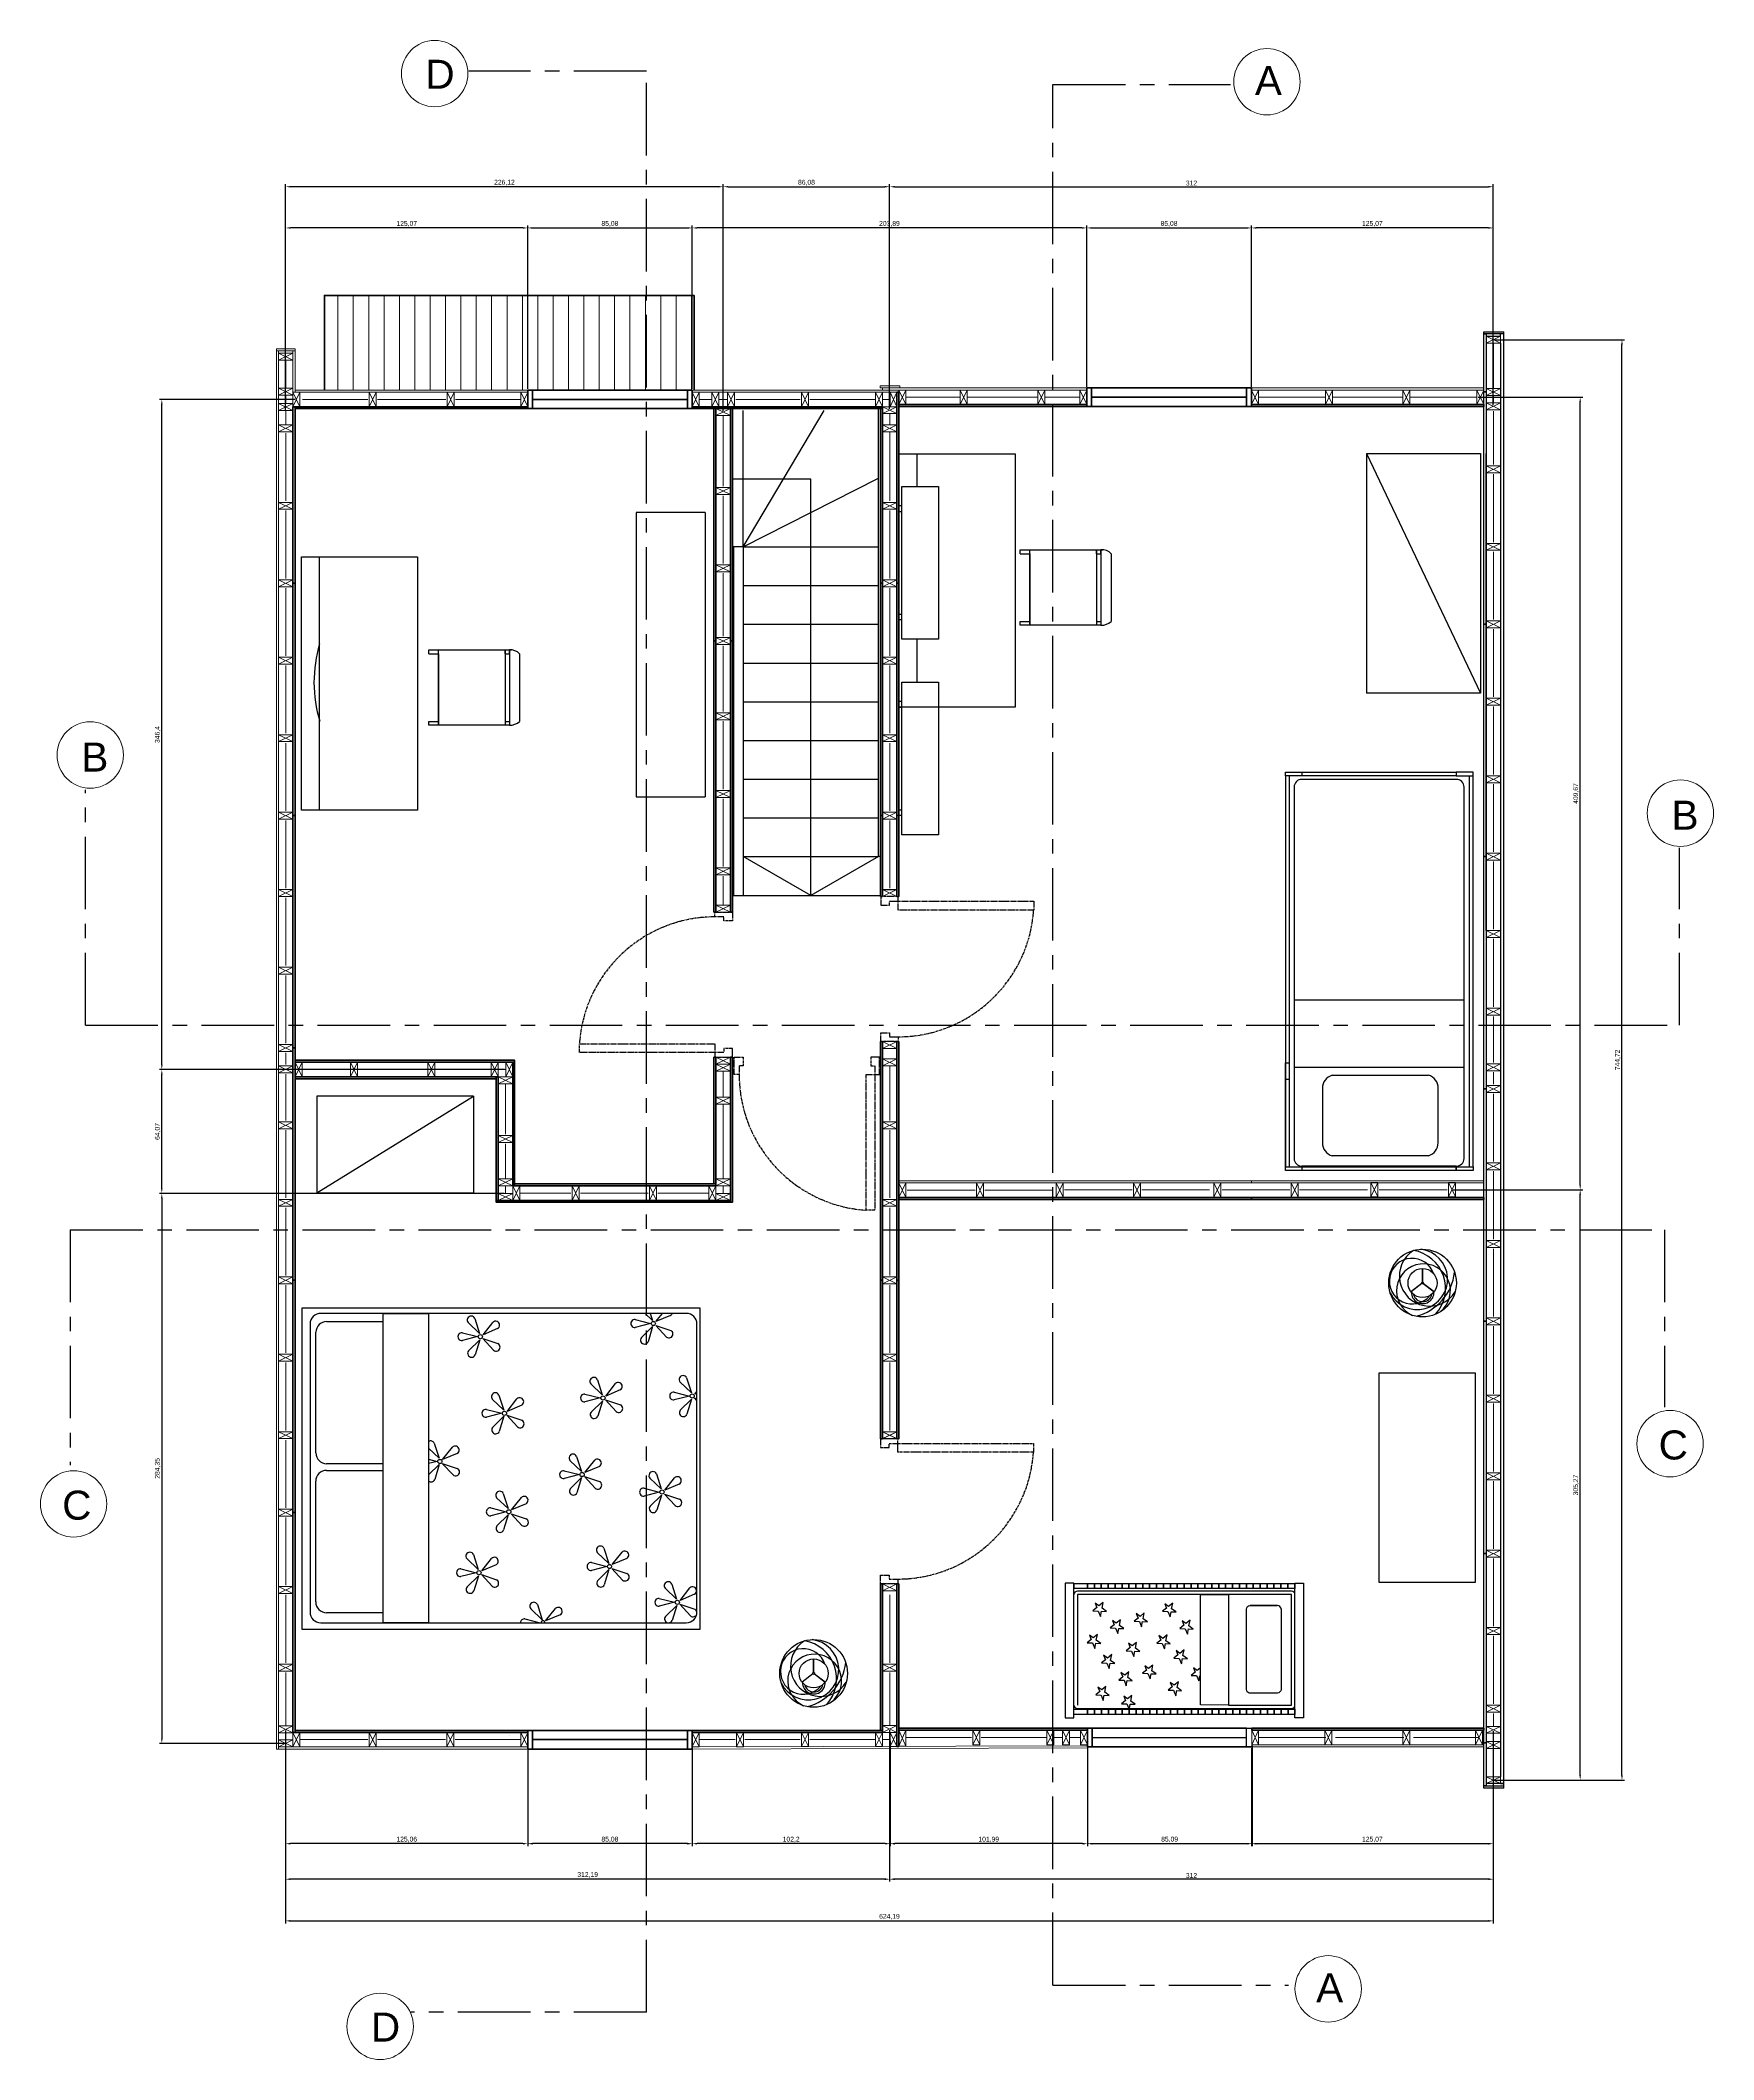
# Model space of a CAD drawing. Header units: inches. Extents: x 337 to 2410, y 226 to 1298.
# Drawn here: x 1545 to 2410, y 237 to 1281 of the extents above; entities that cross this region are included whole.
import ezdxf

# ---------------------------------------------------------------- set-up
doc = ezdxf.new("R2010")
doc.units = ezdxf.units.IN
doc.header["$MEASUREMENT"] = 0
doc.linetypes.add('CENTER', pattern=[2, 1.25, -0.25, 0.25, -0.25])
for name, color, linetype, lineweight in [('A-ANNO-SYMB', 3, 'Continuous', 18), ('A-DETL-MBND', 3, 'Continuous', 18), ('A-DETL-MCUT', 4, 'Continuous', 25), ('A-DOOR-FULL', 4, 'Continuous', 25), ('A-ELEV-MBE1', 7, 'Continuous', 35), ('A-ELEV-MBE2', 4, 'Continuous', 25), ('A-FLOR-PATT', 8, 'Continuous', 18), ('A-FURN', 8, 'Continuous', 18), ('A-SECT-MCUT', 7, 'Continuous', 35), ('A-WALL-PATT', 8, 'Continuous', 18), ('A-WALL-STUD', 3, 'Continuous', 18)]:
    doc.layers.add(name, color=color, linetype=linetype, lineweight=lineweight)
doc.layers.add('ARREDI_attrezzature', color=175, linetype='Continuous')
doc.layers.add('simona arzu', color=6, linetype='Continuous')
doc.styles.get("Standard").update_dxf_attribs({"font": 'Arial.ttf'})
doc.dimstyles.new('ISO-25', dxfattribs={"dimtxt": 2.5, "dimasz": 2.5, "dimexe": 1.25, "dimexo": 0.625, "dimtad": 1, "dimtxsty": 'Standard', "dimcen": 2.5, "dimadec": 0, "dimazin": 0, "dimtfac": 1, "dimtmove": 0, "dimatfit": 3, "dimfxl": 1, "dimarcsym": 0})

# ---------------------------------------------------------------- blocks, each defined once
blk = doc.blocks.new('*D75')
at = {"color": 0, "lineweight": -2, "transparency": 16777216}
for p, q in [((1672, 406.8), (1672, 328.7)), ((1984.2, 407), (1984.2, 328.7)), ((1981.7, 329.9), (1674.5, 329.9))]:
    blk.add_line(p, q, dxfattribs=at)
at = {"color": 0, "transparency": 16777216}
for points in [[(1674.5, 330.4), (1674.5, 329.5), (1672, 329.9)], [(1981.7, 330.4), (1981.7, 329.5), (1984.2, 329.9)]]:
    blk.add_solid(points, dxfattribs=at)
at = {"color": 0, "transparency": 16777216, "insert": (1828.1, 332.1), "char_height": 2.5, "attachment_point": 5}
blk.add_mtext('312,19', dxfattribs=at)
blk = doc.blocks.new('*D76')
at = {"color": 0, "lineweight": -2, "transparency": 16777216}
for p, q in [((1672, 399.5), (1672, 307.1)), ((2296.2, 398.6), (2296.2, 307.1)), ((1674.5, 308.4), (2293.7, 308.4))]:
    blk.add_line(p, q, dxfattribs=at)
at = {"color": 0, "transparency": 16777216}
for points in [[(1674.5, 308.8), (1674.5, 307.9), (1672, 308.4)], [(2293.7, 308.8), (2293.7, 307.9), (2296.2, 308.4)]]:
    blk.add_solid(points, dxfattribs=at)
at = {"color": 0, "transparency": 16777216, "insert": (1984.1, 310.5), "char_height": 2.5, "attachment_point": 5}
blk.add_mtext('624,19', dxfattribs=at)
blk = doc.blocks.new('*D77')
at = {"color": 0, "lineweight": -2, "transparency": 16777216}
for p, q in [((1984.2, 407), (1984.2, 328.7)), ((2296.2, 406.5), (2296.2, 328.7)), ((2293.7, 329.9), (1986.7, 329.9))]:
    blk.add_line(p, q, dxfattribs=at)
at = {"color": 0, "transparency": 16777216}
for points in [[(1986.7, 330.4), (1986.7, 329.5), (1984.2, 329.9)], [(2293.7, 330.4), (2293.7, 329.5), (2296.2, 329.9)]]:
    blk.add_solid(points, dxfattribs=at)
at = {"color": 0, "transparency": 16777216, "insert": (2140.2, 331.8), "char_height": 2.5, "attachment_point": 5}
blk.add_mtext('312', dxfattribs=at)
blk = doc.blocks.new('*D78')
at = {"color": 0, "lineweight": -2, "transparency": 16777216}
for p, q in [((1672, 396.6), (1672, 347)), ((1797.1, 396.6), (1797.1, 347)), ((1794.6, 348.3), (1674.5, 348.3))]:
    blk.add_line(p, q, dxfattribs=at)
at = {"color": 0, "transparency": 16777216}
for points in [[(1674.5, 348.7), (1674.5, 347.8), (1672, 348.3)], [(1794.6, 348.7), (1794.6, 347.8), (1797.1, 348.3)]]:
    blk.add_solid(points, dxfattribs=at)
at = {"color": 0, "transparency": 16777216, "insert": (1734.6, 350.4), "char_height": 2.5, "attachment_point": 5}
blk.add_mtext('125,06', dxfattribs=at)
blk = doc.blocks.new('*D79')
at = {"color": 0, "lineweight": -2, "transparency": 16777216}
for p, q in [((1797.1, 396.6), (1797.1, 347)), ((1882.2, 396.6), (1882.2, 347)), ((1879.7, 348.3), (1799.6, 348.3))]:
    blk.add_line(p, q, dxfattribs=at)
at = {"color": 0, "transparency": 16777216}
for points in [[(1799.6, 348.7), (1799.6, 347.8), (1797.1, 348.3)], [(1879.7, 348.7), (1879.7, 347.8), (1882.2, 348.3)]]:
    blk.add_solid(points, dxfattribs=at)
at = {"color": 0, "transparency": 16777216, "insert": (1839.6, 350.4), "char_height": 2.5, "attachment_point": 5}
blk.add_mtext('85,08', dxfattribs=at)
blk = doc.blocks.new('*D80')
at = {"color": 0, "lineweight": -2, "transparency": 16777216}
for p, q in [((1882.2, 405.2), (1882.2, 347)), ((1984.4, 401.4), (1984.4, 347)), ((1981.9, 348.3), (1884.7, 348.3))]:
    blk.add_line(p, q, dxfattribs=at)
at = {"color": 0, "transparency": 16777216}
for points in [[(1884.7, 348.7), (1884.7, 347.8), (1882.2, 348.3)], [(1981.9, 348.7), (1981.9, 347.8), (1984.4, 348.3)]]:
    blk.add_solid(points, dxfattribs=at)
at = {"color": 0, "transparency": 16777216, "insert": (1933.3, 350.4), "char_height": 2.5, "attachment_point": 5}
blk.add_mtext('102,2', dxfattribs=at)
blk = doc.blocks.new('*D81')
at = {"color": 0, "lineweight": -2, "transparency": 16777216}
for p, q in [((1984.4, 398), (1984.4, 347)), ((2086.4, 398.3), (2086.4, 347)), ((2083.9, 348.3), (1986.9, 348.3))]:
    blk.add_line(p, q, dxfattribs=at)
at = {"color": 0, "transparency": 16777216}
for points in [[(1986.9, 348.7), (1986.9, 347.8), (1984.4, 348.3)], [(2083.9, 348.7), (2083.9, 347.8), (2086.4, 348.3)]]:
    blk.add_solid(points, dxfattribs=at)
at = {"color": 0, "transparency": 16777216, "insert": (2035.4, 350.4), "char_height": 2.5, "attachment_point": 5}
blk.add_mtext('101,99', dxfattribs=at)
blk = doc.blocks.new('*D50')
at = {"color": 0, "lineweight": -2, "transparency": 16777216}
for p, q in [((2086.4, 397.2), (2086.4, 347)), ((2171.5, 398.8), (2171.5, 347)), ((2088.9, 348.3), (2169, 348.3))]:
    blk.add_line(p, q, dxfattribs=at)
at = {"color": 0, "transparency": 16777216}
for points in [[(2088.9, 348.7), (2088.9, 347.8), (2086.4, 348.3)], [(2169, 348.7), (2169, 347.8), (2171.5, 348.3)]]:
    blk.add_solid(points, dxfattribs=at)
at = {"color": 0, "transparency": 16777216, "insert": (2128.9, 350.4), "char_height": 2.5, "attachment_point": 5}
blk.add_mtext('85,09', dxfattribs=at)
blk = doc.blocks.new('*D82')
at = {"color": 0, "lineweight": -2, "transparency": 16777216}
for p, q in [((2171.2, 397.7), (2171.2, 347)), ((2296.2, 398.6), (2296.2, 347)), ((2173.7, 348.3), (2293.7, 348.3))]:
    blk.add_line(p, q, dxfattribs=at)
at = {"color": 0, "transparency": 16777216}
for points in [[(2173.7, 348.7), (2173.7, 347.8), (2171.2, 348.3)], [(2293.7, 348.7), (2293.7, 347.8), (2296.2, 348.3)]]:
    blk.add_solid(points, dxfattribs=at)
at = {"color": 0, "transparency": 16777216, "insert": (2233.7, 350.4), "char_height": 2.5, "attachment_point": 5}
blk.add_mtext('125,07', dxfattribs=at)
blk = doc.blocks.new('*D83')
at = {"color": 0, "lineweight": -2, "transparency": 16777216}
for p, q in [((2296.9, 1125.8), (2364, 1125.8)), ((2362.7, 383.6), (2362.7, 1123.3)), ((2296.9, 381.1), (2364, 381.1))]:
    blk.add_line(p, q, dxfattribs=at)
at = {"color": 0, "transparency": 16777216}
for points in [[(2362.3, 1123.3), (2363.1, 1123.3), (2362.7, 1125.8)], [(2362.3, 383.6), (2363.1, 383.6), (2362.7, 381.1)]]:
    blk.add_solid(points, dxfattribs=at)
at = {"color": 0, "transparency": 16777216, "insert": (2360.6, 753.5), "char_height": 2.5, "attachment_point": 5, "rotation": 90}
blk.add_mtext('744,72', dxfattribs=at)
blk = doc.blocks.new('*D84')
at = {"color": 0, "lineweight": -2, "transparency": 16777216}
for p, q in [((2275.4, 686.4), (2342.4, 686.4)), ((2341.1, 383.6), (2341.1, 683.9)), ((2296.9, 381.1), (2342.4, 381.1))]:
    blk.add_line(p, q, dxfattribs=at)
at = {"color": 0, "transparency": 16777216}
for points in [[(2340.7, 683.9), (2341.5, 683.9), (2341.1, 686.4)], [(2340.7, 383.6), (2341.5, 383.6), (2341.1, 381.1)]]:
    blk.add_solid(points, dxfattribs=at)
at = {"color": 0, "transparency": 16777216, "insert": (2339, 533.7), "char_height": 2.5, "attachment_point": 5, "rotation": 90}
blk.add_mtext('305,27', dxfattribs=at)
blk = doc.blocks.new('*D85')
at = {"color": 0, "lineweight": -2, "transparency": 16777216}
for p, q in [((2288.3, 1096.1), (2342.4, 1096.1)), ((2341.1, 688.9), (2341.1, 1093.6)), ((2275.4, 686.4), (2342.4, 686.4))]:
    blk.add_line(p, q, dxfattribs=at)
at = {"color": 0, "transparency": 16777216}
for points in [[(2340.7, 1093.6), (2341.5, 1093.6), (2341.1, 1096.1)], [(2340.7, 688.9), (2341.5, 688.9), (2341.1, 686.4)]]:
    blk.add_solid(points, dxfattribs=at)
at = {"color": 0, "transparency": 16777216, "insert": (2339, 891.2), "char_height": 2.5, "attachment_point": 5, "rotation": 90}
blk.add_mtext('409,67', dxfattribs=at)
blk = doc.blocks.new('*D86')
at = {"color": 0, "lineweight": -2, "transparency": 16777216}
for p, q in [((1672, 1089), (1672, 1206.2)), ((1895.7, 1204.9), (1674.5, 1204.9)), ((1898.2, 1089), (1898.2, 1206.2))]:
    blk.add_line(p, q, dxfattribs=at)
at = {"color": 0, "transparency": 16777216}
for points in [[(1674.5, 1205.3), (1674.5, 1204.5), (1672, 1204.9)], [(1895.7, 1205.3), (1895.7, 1204.5), (1898.2, 1204.9)]]:
    blk.add_solid(points, dxfattribs=at)
at = {"color": 0, "transparency": 16777216, "insert": (1785.1, 1207), "char_height": 2.5, "attachment_point": 5}
blk.add_mtext('226,12', dxfattribs=at)
blk = doc.blocks.new('*D87')
at = {"color": 0, "lineweight": -2, "transparency": 16777216}
for p, q in [((1898.2, 1089), (1898.2, 1206.2)), ((1900.7, 1204.9), (1981.7, 1204.9)), ((1984.2, 1090), (1984.2, 1206.2))]:
    blk.add_line(p, q, dxfattribs=at)
at = {"color": 0, "transparency": 16777216}
for points in [[(1900.7, 1205.3), (1900.7, 1204.5), (1898.2, 1204.9)], [(1981.7, 1205.3), (1981.7, 1204.5), (1984.2, 1204.9)]]:
    blk.add_solid(points, dxfattribs=at)
at = {"color": 0, "transparency": 16777216, "insert": (1941.2, 1207), "char_height": 2.5, "attachment_point": 5}
blk.add_mtext('86,08', dxfattribs=at)
blk = doc.blocks.new('*D88')
at = {"color": 0, "lineweight": -2, "transparency": 16777216}
for p, q in [((1984.2, 1090), (1984.2, 1206.2)), ((1986.7, 1204.9), (2293.7, 1204.9)), ((2296.2, 1091.9), (2296.2, 1206.2))]:
    blk.add_line(p, q, dxfattribs=at)
at = {"color": 0, "transparency": 16777216}
for points in [[(1986.7, 1205.3), (1986.7, 1204.5), (1984.2, 1204.9)], [(2293.7, 1205.3), (2293.7, 1204.5), (2296.2, 1204.9)]]:
    blk.add_solid(points, dxfattribs=at)
at = {"color": 0, "transparency": 16777216, "insert": (2140.2, 1206.8), "char_height": 2.5, "attachment_point": 5}
blk.add_mtext('312', dxfattribs=at)
blk = doc.blocks.new('*D89')
at = {"color": 0, "lineweight": -2, "transparency": 16777216}
for p, q in [((1797.1, 1100.4), (1797.1, 1184.8)), ((1799.6, 1183.6), (1879.7, 1183.6)), ((1882.2, 1100.4), (1882.2, 1184.8))]:
    blk.add_line(p, q, dxfattribs=at)
at = {"color": 0, "transparency": 16777216}
for points in [[(1799.6, 1184), (1799.6, 1183.2), (1797.1, 1183.6)], [(1879.7, 1184), (1879.7, 1183.2), (1882.2, 1183.6)]]:
    blk.add_solid(points, dxfattribs=at)
at = {"color": 0, "transparency": 16777216, "insert": (1839.6, 1185.7), "char_height": 2.5, "attachment_point": 5}
blk.add_mtext('85,08', dxfattribs=at)
blk = doc.blocks.new('*D90')
at = {"color": 0, "lineweight": -2, "transparency": 16777216}
for p, q in [((1672, 1099.5), (1672, 1184.8)), ((1794.6, 1183.6), (1674.5, 1183.6)), ((1797.1, 1100.4), (1797.1, 1184.8))]:
    blk.add_line(p, q, dxfattribs=at)
at = {"color": 0, "transparency": 16777216}
for points in [[(1674.5, 1184), (1674.5, 1183.2), (1672, 1183.6)], [(1794.6, 1184), (1794.6, 1183.2), (1797.1, 1183.6)]]:
    blk.add_solid(points, dxfattribs=at)
at = {"color": 0, "transparency": 16777216, "insert": (1734.6, 1185.7), "char_height": 2.5, "attachment_point": 5}
blk.add_mtext('125,07', dxfattribs=at)
blk = doc.blocks.new('*D91')
at = {"color": 0, "lineweight": -2, "transparency": 16777216}
for p, q in [((1882.2, 1100.4), (1882.2, 1184.8)), ((2083.6, 1183.6), (1884.7, 1183.6)), ((2086.1, 1101.5), (2086.1, 1184.8))]:
    blk.add_line(p, q, dxfattribs=at)
at = {"color": 0, "transparency": 16777216}
for points in [[(1884.7, 1184), (1884.7, 1183.2), (1882.2, 1183.6)], [(2083.6, 1184), (2083.6, 1183.2), (2086.1, 1183.6)]]:
    blk.add_solid(points, dxfattribs=at)
at = {"color": 0, "transparency": 16777216, "insert": (1984.1, 1185.7), "char_height": 2.5, "attachment_point": 5}
blk.add_mtext('203,89', dxfattribs=at)
blk = doc.blocks.new('*D92')
at = {"color": 0, "lineweight": -2, "transparency": 16777216}
for p, q in [((2086.1, 1101.5), (2086.1, 1184.8)), ((2088.6, 1183.6), (2168.7, 1183.6)), ((2171.2, 1101.5), (2171.2, 1184.8))]:
    blk.add_line(p, q, dxfattribs=at)
at = {"color": 0, "transparency": 16777216}
for points in [[(2088.6, 1184), (2088.6, 1183.2), (2086.1, 1183.6)], [(2168.7, 1184), (2168.7, 1183.2), (2171.2, 1183.6)]]:
    blk.add_solid(points, dxfattribs=at)
at = {"color": 0, "transparency": 16777216, "insert": (2128.6, 1185.7), "char_height": 2.5, "attachment_point": 5}
blk.add_mtext('85,08', dxfattribs=at)
blk = doc.blocks.new('*D93')
at = {"color": 0, "lineweight": -2, "transparency": 16777216}
for p, q in [((2171.2, 1101.5), (2171.2, 1184.8)), ((2293.7, 1183.6), (2173.7, 1183.6)), ((2296.2, 1101.5), (2296.2, 1184.8))]:
    blk.add_line(p, q, dxfattribs=at)
at = {"color": 0, "transparency": 16777216}
for points in [[(2173.7, 1184), (2173.7, 1183.2), (2171.2, 1183.6)], [(2293.7, 1184), (2293.7, 1183.2), (2296.2, 1183.6)]]:
    blk.add_solid(points, dxfattribs=at)
at = {"color": 0, "transparency": 16777216, "insert": (2233.7, 1185.7), "char_height": 2.5, "attachment_point": 5}
blk.add_mtext('125,07', dxfattribs=at)
blk = doc.blocks.new('*D94')
at = {"color": 0, "lineweight": -2, "transparency": 16777216}
for p, q in [((1677, 1094.9), (1606.8, 1094.9)), ((1608, 751), (1608, 1092.4)), ((1678.2, 748.5), (1606.8, 748.5))]:
    blk.add_line(p, q, dxfattribs=at)
at = {"color": 0, "transparency": 16777216}
for points in [[(1607.6, 1092.4), (1608.4, 1092.4), (1608, 1094.9)], [(1607.6, 751), (1608.4, 751), (1608, 748.5)]]:
    blk.add_solid(points, dxfattribs=at)
at = {"color": 0, "transparency": 16777216, "insert": (1605.9, 921.7), "char_height": 2.5, "attachment_point": 5, "rotation": 90}
blk.add_mtext('346,4', dxfattribs=at)
blk = doc.blocks.new('*D95')
at = {"color": 0, "lineweight": -2, "transparency": 16777216}
for p, q in [((1785.1, 748.5), (1606.8, 748.5)), ((1608, 687), (1608, 746)), ((1785, 684.5), (1606.8, 684.5))]:
    blk.add_line(p, q, dxfattribs=at)
at = {"color": 0, "transparency": 16777216}
for points in [[(1607.6, 746), (1608.4, 746), (1608, 748.5)], [(1607.6, 687), (1608.4, 687), (1608, 684.5)]]:
    blk.add_solid(points, dxfattribs=at)
at = {"color": 0, "transparency": 16777216, "insert": (1605.9, 716.5), "char_height": 2.5, "attachment_point": 5, "rotation": 90}
blk.add_mtext('64,07', dxfattribs=at)
blk = doc.blocks.new('*D51')
at = {"color": 0, "lineweight": -2, "transparency": 16777216}
for p, q in [((1671.4, 684.5), (1606.8, 684.5)), ((1608, 682), (1608, 402.6)), ((1671.4, 400.1), (1606.8, 400.1))]:
    blk.add_line(p, q, dxfattribs=at)
at = {"color": 0, "transparency": 16777216}
for points in [[(1607.6, 682), (1608.4, 682), (1608, 684.5)], [(1607.6, 402.6), (1608.4, 402.6), (1608, 400.1)]]:
    blk.add_solid(points, dxfattribs=at)
at = {"color": 0, "transparency": 16777216, "insert": (1605.9, 542.3), "char_height": 2.5, "attachment_point": 5, "rotation": 90}
blk.add_mtext('284,35', dxfattribs=at)

msp = doc.modelspace()

# ---------------------------------------------------------------- hatches: boundary and pattern name
at = {"layer": 'A-FLOR-PATT'}
h = msp.add_hatch(dxfattribs=at)
h.set_pattern_fill('LINE', color=0, scale=2.502421, angle=90, style=0)
h.set_pattern_definition([(90, (-44120.865, -3931.021), (-7.9451858, 5e-16), [])])
h.paths.add_polyline_path([(1883.091, 1148.746), (1692.055, 1148.746), (1692.055, 1121.119), (1883.091, 1121.118)])
h.paths.add_polyline_path([(1883.091, 1121.118), (1692.055, 1121.119), (1692.055, 1099.799), (1797.107, 1099.799), (1799.609, 1099.799), (1799.61, 1099.799), (1879.686, 1099.799), (1882.189, 1099.799), (1882.189, 1099.799), (1883.091, 1099.799)])

# ---------------------------------------------------------------- linework, layer by layer
at = {"color": 3, "linetype": 'CENTER', "ltscale": 30}
for p, q in [((1858.522, 1264.7), (1766.76, 1264.7)), ((1858.522, 261.131), (1858.522, 1264.7)), ((2068.522, 275.147), (2068.522, 1257.802)), ((2068.522, 1257.802), (2160.284, 1257.802)), ((1568.522, 771.396), (1568.522, 893.158)), ((2392.465, 771.396), (2392.465, 863.158)), ((1568.522, 771.396), (2392.465, 771.396)), ((1560.703, 665.692), (2384.645, 665.692)), ((1560.703, 665.692), (1560.703, 543.93)), ((2384.645, 665.692), (2384.645, 573.93)), ((2068.522, 275.147), (2190.284, 275.147)), ((1858.522, 261.131), (1736.76, 261.131))]:
    msp.add_line(p, q, dxfattribs=at)
at = {"color": 0}
for p, q in [((2299.987, 1127.638), (2299.987, 1128.839)), ((2301.654, 377.013), (2301.654, 1129.94)), ((2230.634, 1067.024), (2289.634, 943.002)), ((2188.772, 900.29), (2188.772, 902.29)), ((2188.772, 902.29), (2277.064, 902.29)), ((2277.064, 900.29), (2188.772, 900.29)), ((2188.772, 900.29), (2188.772, 698.29)), ((2190.772, 900.29), (2190.772, 698.29)), ((2197.258, 902.29), (2197.258, 900.29)), ((2277.064, 898.536), (2197.258, 898.536)), ((2285.772, 902.29), (2277.064, 902.29)), ((2277.064, 902.29), (2277.064, 900.29)), ((2277.064, 900.29), (2285.772, 900.29)), ((2283.772, 900.29), (2283.772, 698.29)), ((2285.772, 900.29), (2285.772, 902.29)), ((2285.772, 698.29), (2285.772, 900.29)), ((2193.258, 894.536), (2193.258, 702.536)), ((2281.064, 702.536), (2281.064, 894.536)), ((1980.483, 841.549), (1987.991, 841.549)), ((2193.258, 784.5), (2281.064, 784.5)), ((2188.772, 698.29), (2188.772, 751.997)), ((2188.772, 751.997), (2190.772, 751.997)), ((2190.772, 751.997), (2190.772, 743.29)), ((2190.772, 743.29), (2188.772, 743.29)), ((2188.772, 743.29), (2188.772, 698.29)), ((2281.064, 749.591), (2193.258, 749.591)), ((1769.107, 734.716), (1688.107, 734.716)), ((1688.107, 734.716), (1688.107, 684.716)), ((1688.107, 684.716), (1769.107, 734.716)), ((1769.107, 734.716), (1769.107, 684.716)), ((2207.889, 738.826), (2207.889, 710.663)), ((2267.695, 710.663), (2267.695, 738.826)), ((2188.772, 696.29), (2188.772, 698.29)), ((2188.772, 698.29), (2197.258, 698.29)), ((2285.772, 696.29), (2188.772, 696.29)), ((2277.064, 698.536), (2197.258, 698.536)), ((2197.258, 698.29), (2197.258, 696.29)), ((2197.258, 698.29), (2285.772, 698.29)), ((2277.064, 698.29), (2277.064, 696.29)), ((2277.064, 696.29), (2277.064, 698.29)), ((2285.772, 696.29), (2277.064, 696.29)), ((2285.772, 698.29), (2285.772, 696.29)), ((1688.107, 684.716), (1769.107, 684.716)), ((2091.309, 470.332), (2089.263, 468.679)), ((2092.346, 471.169), (2090.393, 472.584)), ((2090.393, 472.584), (2091.309, 470.332)), ((2094.553, 472.952), (2092.346, 471.169)), ((2093.982, 469.985), (2094.553, 472.952)), ((2096.244, 468.346), (2093.982, 469.985)), ((2127.277, 470.08), (2125.231, 468.427)), ((2128.314, 470.918), (2126.361, 472.333)), ((2126.361, 472.333), (2127.277, 470.08)), ((2130.521, 472.7), (2128.314, 470.918)), ((2129.95, 469.733), (2130.521, 472.7)), ((2089.263, 468.679), (2092.036, 468.547)), ((2092.036, 468.547), (2093.169, 465.763)), ((2093.169, 465.763), (2093.69, 468.468)), ((2093.69, 468.468), (2096.244, 468.346)), ((2100.254, 461.449), (2098.208, 459.796)), ((2098.208, 459.796), (2100.981, 459.664)), ((2101.291, 462.287), (2099.337, 463.701)), ((2099.337, 463.701), (2100.254, 461.449)), ((2100.981, 459.664), (2102.114, 456.88)), ((2103.498, 464.069), (2101.291, 462.287)), ((2102.114, 456.88), (2102.635, 459.585)), ((2102.635, 459.585), (2105.188, 459.464)), ((2102.927, 461.102), (2103.498, 464.069)), ((2105.188, 459.464), (2102.927, 461.102)), ((2112.587, 464.955), (2110.541, 463.302)), ((2110.541, 463.302), (2113.314, 463.17)), ((2113.624, 465.792), (2111.67, 467.207)), ((2111.67, 467.207), (2112.587, 464.955)), ((2113.314, 463.17), (2114.447, 460.385)), ((2115.83, 467.574), (2113.624, 465.792)), ((2114.447, 460.385), (2114.968, 463.091)), ((2114.968, 463.091), (2117.521, 462.969)), ((2115.259, 464.607), (2115.83, 467.574)), ((2117.521, 462.969), (2115.259, 464.607)), ((2125.231, 468.427), (2128.004, 468.295)), ((2128.004, 468.295), (2129.137, 465.511)), ((2129.137, 465.511), (2129.658, 468.217)), ((2129.658, 468.217), (2132.212, 468.095)), ((2132.212, 468.095), (2129.95, 469.733)), ((2136.222, 461.198), (2134.176, 459.545)), ((2134.176, 459.545), (2136.949, 459.413)), ((2137.259, 462.035), (2135.305, 463.45)), ((2135.305, 463.45), (2136.222, 461.198)), ((2136.949, 459.413), (2138.082, 456.629)), ((2139.465, 463.818), (2137.259, 462.035)), ((2138.082, 456.629), (2138.603, 459.334)), ((2138.603, 459.334), (2141.156, 459.212)), ((2138.894, 460.851), (2139.465, 463.818)), ((2141.156, 459.212), (2138.894, 460.851)), ((2168.621, 446.994), (2168.621, 469.583)), ((2088.343, 453.838), (2086.297, 452.185)), ((2086.297, 452.185), (2089.07, 452.053)), ((2089.38, 454.676), (2087.426, 456.091)), ((2087.426, 456.091), (2088.343, 453.838)), ((2089.07, 452.053), (2090.203, 449.269)), ((2091.586, 456.458), (2089.38, 454.676)), ((2090.203, 449.269), (2090.724, 451.975)), ((2090.724, 451.975), (2093.277, 451.853)), ((2091.015, 453.491), (2091.586, 456.458)), ((2093.277, 451.853), (2091.015, 453.491)), ((2108.523, 449.664), (2106.477, 448.011)), ((2109.559, 450.502), (2107.606, 451.916)), ((2107.606, 451.916), (2108.523, 449.664)), ((2111.766, 452.284), (2109.559, 450.502)), ((2111.195, 449.317), (2111.766, 452.284)), ((2113.457, 447.679), (2111.195, 449.317)), ((2124.311, 453.587), (2122.265, 451.934)), ((2122.265, 451.934), (2125.037, 451.802)), ((2125.348, 454.424), (2123.394, 455.839)), ((2123.394, 455.839), (2124.311, 453.587)), ((2125.037, 451.802), (2126.171, 449.018)), ((2127.554, 456.207), (2125.348, 454.424)), ((2126.171, 449.018), (2126.691, 451.723)), ((2126.691, 451.723), (2129.245, 451.602)), ((2126.983, 453.24), (2127.554, 456.207)), ((2129.245, 451.602), (2126.983, 453.24)), ((2095.714, 443.409), (2093.668, 441.756)), ((2093.668, 441.756), (2096.441, 441.624)), ((2096.751, 444.247), (2094.798, 445.662)), ((2094.798, 445.662), (2095.714, 443.409)), ((2096.441, 441.624), (2097.574, 438.84)), ((2098.958, 446.029), (2096.751, 444.247)), ((2097.574, 438.84), (2098.095, 441.546)), ((2098.095, 441.546), (2100.649, 441.424)), ((2098.387, 443.062), (2098.958, 446.029)), ((2100.649, 441.424), (2098.387, 443.062)), ((2106.477, 448.011), (2109.249, 447.879)), ((2109.249, 447.879), (2110.382, 445.095)), ((2110.382, 445.095), (2110.903, 447.801)), ((2110.903, 447.801), (2113.457, 447.679)), ((2118.029, 438.869), (2116.075, 440.284)), ((2116.075, 440.284), (2116.992, 438.032)), ((2120.235, 440.652), (2118.029, 438.869)), ((2119.664, 437.685), (2120.235, 440.652)), ((2133.134, 445.849), (2131.088, 444.196)), ((2131.088, 444.196), (2133.861, 444.064)), ((2134.171, 446.686), (2132.218, 448.101)), ((2132.218, 448.101), (2133.134, 445.849)), ((2133.861, 444.064), (2134.994, 441.28)), ((2136.378, 448.469), (2134.171, 446.686)), ((2134.994, 441.28), (2135.515, 443.985)), ((2135.515, 443.985), (2138.069, 443.863)), ((2135.807, 445.502), (2136.378, 448.469)), ((2138.069, 443.863), (2135.807, 445.502)), ((2143.116, 437.804), (2141.162, 439.218)), ((2141.162, 439.218), (2142.079, 436.966)), ((2144.809, 439.171), (2143.116, 437.804)), ((2093.785, 427.753), (2091.831, 429.168)), ((2091.831, 429.168), (2092.748, 426.916)), ((2095.991, 429.536), (2093.785, 427.753)), ((2095.42, 426.569), (2095.991, 429.536)), ((2104.659, 434.527), (2102.613, 432.874)), ((2102.613, 432.874), (2105.386, 432.742)), ((2105.696, 435.364), (2103.742, 436.779)), ((2103.742, 436.779), (2104.659, 434.527)), ((2105.386, 432.742), (2106.519, 429.958)), ((2107.903, 437.147), (2105.696, 435.364)), ((2106.519, 429.958), (2107.04, 432.663)), ((2107.04, 432.663), (2109.593, 432.541)), ((2107.332, 434.18), (2107.903, 437.147)), ((2109.593, 432.541), (2107.332, 434.18)), ((2116.992, 438.032), (2114.946, 436.379)), ((2114.946, 436.379), (2117.719, 436.247)), ((2117.719, 436.247), (2118.852, 433.463)), ((2118.852, 433.463), (2119.372, 436.168)), ((2119.372, 436.168), (2121.926, 436.047)), ((2121.926, 436.047), (2119.664, 437.685)), ((2130.168, 429.355), (2128.122, 427.702)), ((2131.205, 430.193), (2129.251, 431.607)), ((2129.251, 431.607), (2130.168, 429.355)), ((2133.411, 431.975), (2131.205, 430.193)), ((2132.84, 429.008), (2133.411, 431.975)), ((2135.102, 427.37), (2132.84, 429.008)), ((2142.079, 436.966), (2140.033, 435.313)), ((2140.033, 435.313), (2142.806, 435.181)), ((2142.806, 435.181), (2143.939, 432.397)), ((2143.939, 432.397), (2144.46, 435.102)), ((2144.46, 435.102), (2144.809, 435.086)), ((2144.751, 436.619), (2144.809, 436.915)), ((2144.809, 436.578), (2144.751, 436.619)), ((2092.748, 426.916), (2090.702, 425.263)), ((2090.702, 425.263), (2093.475, 425.131)), ((2093.475, 425.131), (2094.608, 422.347)), ((2094.608, 422.347), (2095.129, 425.052)), ((2095.129, 425.052), (2097.682, 424.931)), ((2097.682, 424.931), (2095.42, 426.569)), ((2106.141, 422.315), (2104.095, 420.662)), ((2104.095, 420.662), (2106.867, 420.53)), ((2107.178, 423.153), (2105.224, 424.567)), ((2105.224, 424.567), (2106.141, 422.315)), ((2106.867, 420.53), (2107.823, 418.182)), ((2109.384, 424.935), (2107.178, 423.153)), ((2108.085, 418.182), (2108.521, 420.451)), ((2108.521, 420.451), (2111.075, 420.33)), ((2108.813, 421.968), (2109.384, 424.935)), ((2111.075, 420.33), (2108.813, 421.968)), ((2128.122, 427.702), (2130.895, 427.57)), ((2130.895, 427.57), (2132.028, 424.786)), ((2132.028, 424.786), (2132.548, 427.492)), ((2132.548, 427.492), (2135.102, 427.37)), ((2168.437, 407.937), (2168.437, 398.326)), ((2168.659, 407.942), (2171.466, 407.942)), ((2086.379, 398.333), (2171.459, 398.333)), ((2088.882, 403.176), (2168.437, 403.176)), ((2171.162, 398.333), (2168.659, 398.333)), ((2171.473, 399.434), (2171.459, 398.333)), ((2299.986, 379.316), (2301.654, 379.316))]:
    msp.add_line(p, q, dxfattribs=at)
for p, q in [((1988.991, 935.872), (1988.991, 1066.872)), ((1988.991, 1066.872), (2048.991, 1066.872)), ((1998.418, 1049.941), (1998.418, 1066.872)), ((2048.991, 1066.872), (2048.991, 935.872)), ((2230.634, 1067.024), (2230.634, 943.002)), ((2230.634, 1067.024), (2289.634, 1067.024)), ((2289.634, 1067.024), (2289.634, 943.002)), ((1990.491, 1049.941), (2009.491, 1049.941)), ((1990.491, 970.941), (1990.491, 1049.941)), ((2009.491, 1049.941), (2009.491, 970.941)), ((1888.823, 1036.415), (1853.108, 1036.415)), ((1853.108, 1036.415), (1853.108, 889.415)), ((1888.823, 1036.415), (1888.823, 889.415)), ((1990.491, 1039.941), (1988.991, 1039.941)), ((1988.991, 1039.941), (1988.991, 1036.941)), ((1988.991, 1036.941), (1990.491, 1036.941)), ((1680.153, 882.557), (1680.153, 1013.557)), ((1680.153, 1013.557), (1740.153, 1013.557)), ((1689.58, 882.557), (1689.58, 1013.557)), ((1740.153, 1013.557), (1740.153, 882.557)), ((2051.711, 1017.183), (2094.42, 1017.183)), ((2051.711, 1015.183), (2051.711, 1017.183)), ((2051.711, 1015.183), (2056.729, 1015.183)), ((2056.729, 978.183), (2056.729, 1017.183)), ((2056.729, 1015.183), (2056.729, 978.183)), ((2091.191, 1015.189), (2091.191, 1017.183)), ((2091.191, 1017.183), (2091.191, 978.183)), ((2091.191, 1015.189), (2093.385, 1015.19)), ((2093.385, 1015.19), (2093.385, 1017.183)), ((2093.385, 1017.183), (2093.385, 978.183)), ((2098.711, 1015.19), (2098.711, 980.191)), ((1988.991, 980.941), (1988.991, 983.941)), ((1988.991, 983.941), (1990.491, 983.941)), ((1990.491, 980.941), (1988.991, 980.941)), ((2009.491, 970.941), (1990.491, 970.941)), ((1998.418, 948.786), (1998.418, 970.941)), ((1998.418, 967.907), (1998.418, 970.941)), ((2051.711, 980.183), (2056.729, 980.183)), ((2051.711, 978.183), (2051.711, 980.183)), ((2093.385, 978.183), (2051.711, 978.183)), ((2091.191, 980.189), (2093.385, 980.19)), ((1745.95, 965.464), (1788.659, 965.464)), ((1745.95, 963.464), (1745.95, 965.464)), ((1745.95, 963.464), (1750.968, 963.465)), ((1750.968, 926.464), (1750.968, 965.464)), ((1750.968, 963.465), (1750.968, 926.464)), ((1785.43, 963.471), (1785.43, 965.464)), ((1785.43, 965.464), (1785.43, 926.464)), ((1785.43, 963.471), (1787.624, 963.471)), ((1787.624, 963.471), (1787.624, 965.464)), ((1787.624, 965.464), (1787.624, 926.464)), ((1792.95, 963.472), (1792.95, 928.472)), ((1689.58, 914.592), (1689.58, 954.592)), ((1990.491, 948.786), (2009.491, 948.786)), ((1990.491, 869.786), (1990.491, 948.786)), ((2009.491, 948.786), (2009.491, 869.786)), ((2289.634, 943.002), (2230.634, 943.002)), ((1990.491, 938.786), (1988.991, 938.786)), ((1988.991, 938.786), (1988.991, 935.786)), ((2048.991, 935.872), (1988.991, 935.872)), ((1988.991, 935.786), (1990.491, 935.786)), ((1745.95, 928.464), (1750.968, 928.465)), ((1745.95, 926.464), (1745.95, 928.464)), ((1787.624, 926.464), (1745.95, 926.464)), ((1785.43, 928.471), (1787.624, 928.471)), ((1853.108, 889.415), (1888.823, 889.415)), ((1740.153, 882.557), (1680.153, 882.557)), ((1988.991, 879.786), (1988.991, 882.786)), ((1988.991, 882.786), (1990.491, 882.786)), ((1990.491, 879.786), (1988.991, 879.786)), ((2009.491, 869.786), (1990.491, 869.786)), ((2212.889, 745.588), (2262.695, 745.588)), ((2262.695, 703.902), (2212.889, 703.902)), ((2278.099, 686.383), (2289.006, 686.383)), ((2289.006, 686.383), (2289.006, 686.383)), ((2289.006, 686.383), (2291.278, 686.383)), ((2259.175, 637.898), (2253.627, 633.62)), ((2259.229, 637.819), (2253.685, 633.544)), ((2259.614, 638.637), (2259.614, 645.637)), ((2259.714, 638.627), (2259.714, 645.637)), ((2260.01, 637.832), (2265.553, 633.557)), ((2260.085, 637.969), (2265.646, 633.68)), ((1886.288, 625.146), (1680.288, 625.146)), ((1680.288, 625.146), (1680.288, 459.146)), ((1684.609, 616.914), (1684.609, 467.811)), ((1879.026, 622.463), (1690.191, 622.463)), ((1722.328, 462.463), (1722.328, 622.463)), ((1722.328, 622.463), (1745.889, 622.463)), ((1745.889, 622.463), (1745.889, 462.463)), ((1772.267, 612.051), (1766.346, 617.682)), ((1769.785, 619.835), (1772.267, 612.051)), ((1774.041, 611.405), (1779.12, 617.806)), ((1852.708, 619.227), (1860.623, 617.198)), ((1860.623, 617.198), (1852.708, 615.169)), ((1861.645, 618.842), (1857.838, 622.463)), ((1860.491, 622.463), (1861.645, 618.842)), ((1863.273, 616.201), (1871.023, 613.613)), ((1868.823, 610.204), (1863.273, 616.201)), ((1863.419, 618.196), (1866.804, 622.463)), ((1870.951, 621.365), (1863.419, 618.196)), ((1884.609, 467.868), (1884.609, 616.88)), ((1886.288, 459.146), (1886.288, 625.146)), ((1763.33, 612.435), (1771.245, 610.407)), ((1771.245, 610.407), (1763.33, 608.378)), ((1766.496, 603.104), (1772.318, 608.836)), ((1772.318, 608.836), (1769.971, 601.01)), ((1773.895, 609.41), (1781.645, 606.822)), ((1779.444, 603.413), (1773.895, 609.41)), ((1781.573, 614.574), (1774.041, 611.405)), ((1855.874, 609.895), (1861.696, 615.627)), ((1861.696, 615.627), (1859.349, 607.801)), ((1835.667, 580.359), (1829.746, 585.99)), ((1833.184, 588.144), (1835.667, 580.359)), ((1837.44, 579.713), (1842.519, 586.114)), ((1881.742, 581.342), (1875.821, 586.973)), ((1879.259, 589.127), (1881.742, 581.342)), ((2236.991, 591.484), (2236.991, 483.484)), ((2286.991, 591.484), (2236.991, 591.484)), ((2286.991, 483.484), (2286.991, 591.484)), ((1784.712, 572.436), (1778.791, 578.067)), ((1782.23, 580.221), (1784.712, 572.436)), ((1786.486, 571.79), (1791.565, 578.191)), ((1794.018, 574.959), (1786.486, 571.79)), ((1826.729, 580.744), (1834.644, 578.715)), ((1834.644, 578.715), (1826.729, 576.687)), ((1829.895, 571.412), (1835.717, 577.145)), ((1835.717, 577.145), (1833.37, 569.318)), ((1837.294, 577.719), (1845.044, 575.13)), ((1842.844, 571.721), (1837.294, 577.719)), ((1844.972, 582.882), (1837.44, 579.713)), ((1872.804, 581.727), (1880.719, 579.698)), ((1880.719, 579.698), (1872.804, 577.669)), ((1875.97, 572.395), (1881.793, 578.128)), ((1881.793, 578.128), (1879.445, 570.301)), ((1883.369, 578.702), (1884.609, 578.288)), ((1884.609, 577.362), (1883.369, 578.702)), ((1883.515, 580.696), (1884.609, 582.074)), ((1884.609, 581.156), (1883.515, 580.696)), ((1775.775, 572.821), (1783.69, 570.792)), ((1783.69, 570.792), (1775.775, 568.764)), ((1778.941, 563.489), (1784.763, 569.222)), ((1784.763, 569.222), (1782.416, 561.395)), ((1786.34, 569.796), (1794.09, 567.207)), ((1791.889, 563.799), (1786.34, 569.796)), ((1748.854, 555.321), (1751.337, 547.536)), ((1753.111, 546.89), (1758.189, 553.291)), ((1751.337, 547.536), (1745.889, 552.717)), ((1745.889, 547.026), (1750.315, 545.892)), ((1750.315, 545.892), (1745.889, 544.758)), ((1745.889, 538.908), (1751.388, 544.322)), ((1751.388, 544.322), (1749.04, 536.495)), ((1752.965, 544.896), (1760.715, 542.307)), ((1758.514, 538.898), (1752.965, 544.896)), ((1760.642, 550.059), (1753.111, 546.89)), ((1824.876, 540.745), (1818.955, 546.376)), ((1822.393, 548.53), (1824.876, 540.745)), ((1826.65, 540.099), (1831.728, 546.5)), ((1834.181, 543.268), (1826.65, 540.099)), ((1815.938, 541.13), (1823.854, 539.101)), ((1823.854, 539.101), (1815.938, 537.072)), ((1819.104, 531.798), (1824.927, 537.53)), ((1824.927, 537.53), (1822.579, 529.704)), ((1826.504, 538.105), (1834.254, 535.516)), ((1832.053, 532.107), (1826.504, 538.105)), ((1866.171, 531.69), (1860.25, 537.321)), ((1863.688, 539.475), (1866.171, 531.69)), ((1867.945, 531.044), (1873.023, 537.445)), ((1875.476, 534.213), (1867.945, 531.044)), ((1786.975, 521.504), (1781.054, 527.135)), ((1784.493, 529.288), (1786.975, 521.504)), ((1788.749, 520.858), (1793.827, 527.259)), ((1796.28, 524.027), (1788.749, 520.858)), ((1857.233, 532.075), (1865.148, 530.046)), ((1865.148, 530.046), (1857.233, 528.018)), ((1860.399, 522.743), (1866.222, 528.476)), ((1866.222, 528.476), (1863.874, 520.649)), ((1867.799, 529.05), (1875.549, 526.461)), ((1873.348, 523.052), (1867.799, 529.05)), ((1778.037, 521.888), (1785.953, 519.86)), ((1785.953, 519.86), (1778.037, 517.831)), ((1781.203, 512.557), (1787.026, 518.289)), ((1787.026, 518.289), (1784.679, 510.463)), ((1788.603, 518.863), (1796.353, 516.275)), ((1794.152, 512.866), (1788.603, 518.863)), ((1771.565, 490.007), (1765.644, 495.638)), ((1769.082, 497.792), (1771.565, 490.007)), ((1773.338, 489.361), (1778.417, 495.762)), ((1780.87, 492.53), (1773.338, 489.361)), ((1830.08, 493.592), (1837.996, 491.564)), ((1837.996, 491.564), (1830.08, 489.535)), ((1839.018, 493.208), (1833.097, 498.839)), ((1836.536, 500.992), (1839.018, 493.208)), ((1840.792, 492.562), (1845.87, 498.963)), ((1848.323, 495.731), (1840.792, 492.562)), ((1762.627, 490.392), (1770.542, 488.363)), ((1770.542, 488.363), (1762.627, 486.334)), ((1765.793, 481.06), (1771.616, 486.793)), ((1771.616, 486.793), (1769.268, 478.966)), ((1773.192, 487.367), (1780.942, 484.778)), ((1778.742, 481.369), (1773.192, 487.367)), ((1833.246, 484.261), (1839.069, 489.993)), ((1839.069, 489.993), (1836.722, 482.167)), ((1840.646, 490.567), (1848.396, 487.979)), ((1846.195, 484.57), (1840.646, 490.567)), ((1874.08, 474.718), (1868.159, 480.349)), ((1874.08, 474.718), (1868.159, 480.349)), ((1871.598, 482.503), (1874.08, 474.718)), ((1871.598, 482.503), (1874.08, 474.718)), ((1875.854, 474.072), (1880.932, 480.473)), ((1875.854, 474.072), (1880.932, 480.473)), ((2236.991, 483.484), (2286.991, 483.484)), ((1802.126, 471.875), (1804.609, 464.091)), ((1806.383, 463.445), (1811.461, 469.846)), ((1865.142, 475.103), (1873.058, 473.074)), ((1865.142, 475.103), (1873.058, 473.074)), ((1873.058, 473.074), (1865.142, 471.045)), ((1873.058, 473.074), (1865.142, 471.045)), ((1868.308, 465.771), (1874.131, 471.504)), ((1868.308, 465.771), (1874.131, 471.504)), ((1874.131, 471.504), (1871.784, 463.677)), ((1874.131, 471.504), (1871.784, 463.677)), ((1875.708, 472.078), (1883.458, 469.489)), ((1881.257, 466.08), (1875.708, 472.078)), ((1875.708, 472.078), (1883.458, 469.489)), ((1881.257, 466.08), (1875.708, 472.078)), ((1883.385, 477.241), (1875.854, 474.072)), ((1883.385, 477.241), (1875.854, 474.072)), ((1690.187, 462.463), (1879.03, 462.463)), ((1745.889, 462.463), (1722.328, 462.463)), ((1795.671, 464.476), (1803.586, 462.447)), ((1804.609, 464.091), (1798.688, 469.722)), ((1813.914, 466.614), (1806.383, 463.445)), ((1680.288, 459.146), (1886.288, 459.146)), ((1944.913, 436.834), (1944.913, 443.834)), ((1945.013, 436.824), (1945.013, 443.834)), ((1944.474, 436.095), (1938.926, 431.817)), ((1944.528, 436.016), (1938.985, 431.741)), ((1945.309, 436.029), (1950.852, 431.754)), ((1945.384, 436.166), (1950.945, 431.877))]:
    msp.add_line(p, q)
for points in [[(1689.58, 928.539), (1689.58, 968.539)], [(1693.201, 618.249), (1722.328, 618.249)], [(1687.619, 550.273), (1687.619, 612.667)], [(1722.328, 544.69), (1693.201, 544.69)], [(1687.559, 473.267), (1687.559, 535.661)], [(1693.141, 541.244), (1722.328, 541.244)], [(1722.328, 467.684), (1693.141, 467.684)]]:
    msp.add_lwpolyline(points)
msp.add_lwpolyline([(2144.809, 477.11), (2159.313, 477.09), (2159.313, 419.967), (2144.809, 419.987)], close=True, dxfattribs=at)
for centre, radius in [((2259.614, 638.137), 17.489), ((2259.614, 638.137), 7.5), ((2259.614, 638.137), 0.5), ((1862.02, 617.214), 1.077), ((1772.642, 610.423), 1.077), ((1836.041, 578.731), 1.077), ((1882.116, 579.714), 1.077), ((1785.087, 570.808), 1.077), ((1751.712, 545.908), 1.077), ((1825.251, 539.117), 1.077), ((1866.546, 530.062), 1.077), ((1787.35, 519.875), 1.077), ((1839.393, 491.579), 1.077), ((1771.939, 488.379), 1.077), ((1874.455, 473.09), 1.077), ((1874.455, 473.09), 1.077), ((1944.913, 436.334), 17.489), ((1944.913, 436.334), 7.5), ((1944.913, 436.334), 0.5)]:
    msp.add_circle(centre, radius)
for centre, radius, start, end in [((2093.903, 1010.45), 6.752, 44.591091, 94.397228), ((2093.385, 986.251), 8.068, 270, 311.312261), ((1756.082, 948.595), 69.428, 163.305692, 196.790188), ((1788.141, 958.732), 6.752, 44.591091, 94.397228), ((1787.624, 934.532), 8.068, 270, 311.312261), ((2214.961, 738.826), 7.072, 107.035739, 180), ((2260.875, 739.012), 6.823, 358.440243, 74.524019), ((2214.71, 710.478), 6.823, 178.440243, 254.524019), ((2260.623, 710.663), 7.072, 287.035739, 0), ((2254.258, 639.131), 11.789, 18.422957, 320.552991), ((2256.931, 640.056), 15.657, 205.599005, 83.26359), ((2260.118, 634.147), 13.926, 308.489077, 245.904276), ((2263.254, 641.803), 15.606, 122.442331, 327.969931), ((2251.533, 635.329), 19.954, 318.161891, 80.168186), ((2249.58, 646.942), 26.829, 284.493899, 352.977126), ((2259.707, 633.325), 5.851, 179.928815, 2.276319), ((2259.707, 633.325), 4.813, 193.454607, 348.750527), ((1690.134, 616.937), 5.525, 89.406479, 180.245841), ((1693.201, 612.667), 5.583, 90, 180), ((1767.928, 618.979), 2.045, 24.761183, 219.363827), ((1780.553, 616.347), 2.045, 299.894794, 134.497438), ((1852.448, 617.198), 2.045, 82.698678, 277.301322), ((1869.931, 623.138), 2.045, 299.894794, 340.715677), ((1879.026, 616.88), 5.583, 0, 90), ((1763.07, 610.407), 2.045, 82.698678, 277.301322), ((1780.763, 604.976), 2.045, 229.852192, 64.454836), ((1857.477, 608.625), 2.045, 141.626679, 336.229324), ((1870.141, 611.767), 2.045, 229.852192, 64.454836), ((1768.099, 601.834), 2.045, 141.626679, 336.229324), ((1831.327, 587.287), 2.045, 24.761183, 219.363827), ((1843.952, 584.655), 2.045, 299.894794, 134.497438), ((1877.402, 588.27), 2.045, 24.761183, 219.363827), ((1780.373, 579.364), 2.045, 24.761183, 219.363827), ((1792.998, 576.733), 2.045, 299.894794, 134.497438), ((1826.469, 578.715), 2.045, 82.698678, 277.301322), ((1844.162, 573.285), 2.045, 229.852192, 64.454836), ((1872.544, 579.698), 2.045, 82.698678, 277.301322), ((1775.515, 570.792), 2.045, 82.698678, 277.301322), ((1793.208, 565.362), 2.045, 229.852192, 64.454836), ((1831.498, 570.143), 2.045, 141.626679, 336.229324), ((1877.573, 571.125), 2.045, 141.626679, 336.229324), ((1746.997, 554.464), 2.045, 24.761183, 122.803501), ((1759.623, 551.832), 2.045, 299.894794, 134.497438), ((1780.544, 562.22), 2.045, 141.626679, 336.229324), ((1693.201, 550.273), 5.583, 180, 270), ((1820.536, 547.673), 2.045, 24.761183, 219.363827), ((1833.162, 545.041), 2.045, 299.894794, 134.497438), ((1693.141, 535.661), 5.583, 90, 180), ((1747.169, 537.319), 2.045, 231.276499, 336.229324), ((1759.833, 540.462), 2.045, 229.852192, 64.454836), ((1815.678, 539.101), 2.045, 82.698678, 277.301322), ((1833.372, 533.67), 2.045, 229.852192, 64.454836), ((1861.831, 538.618), 2.045, 24.761183, 219.363827), ((1874.457, 535.986), 2.045, 299.894794, 134.497438), ((1782.635, 528.432), 2.045, 24.761183, 219.363827), ((1795.261, 525.8), 2.045, 299.894794, 134.497438), ((1820.708, 530.528), 2.045, 141.626679, 336.229324), ((1856.973, 530.046), 2.045, 82.698678, 277.301322), ((1862.003, 521.474), 2.045, 141.626679, 336.229324), ((1874.667, 524.616), 2.045, 229.852192, 64.454836), ((1777.777, 519.86), 2.045, 82.698678, 277.301322), ((1782.807, 511.287), 2.045, 141.626679, 336.229324), ((1795.471, 514.429), 2.045, 229.852192, 64.454836), ((1834.678, 500.136), 2.045, 24.761183, 219.363827), ((1767.225, 496.935), 2.045, 24.761183, 219.363827), ((1779.85, 494.303), 2.045, 299.894794, 134.497438), ((1829.82, 491.564), 2.045, 82.698678, 277.301322), ((1847.304, 497.504), 2.045, 299.894794, 134.497438), ((1762.367, 488.363), 2.045, 82.698678, 277.301322), ((1767.396, 479.79), 2.045, 141.626679, 336.229324), ((1780.06, 482.933), 2.045, 229.852192, 64.454836), ((1834.85, 482.991), 2.045, 141.626679, 336.229324), ((1847.514, 486.133), 2.045, 229.852192, 64.454836), ((1869.74, 481.646), 2.045, 24.761183, 219.363827), ((1869.74, 481.646), 2.045, 24.761183, 219.363827), ((1882.366, 479.014), 2.045, 299.894794, 134.497438), ((1882.366, 479.014), 2.045, 299.894794, 134.497438), ((1693.141, 473.267), 5.583, 180, 270), ((1800.269, 471.019), 2.045, 24.761183, 219.363827), ((1812.895, 468.387), 2.045, 299.894794, 134.497438), ((1864.882, 473.074), 2.045, 82.698678, 277.301322), ((1864.882, 473.074), 2.045, 82.698678, 277.301322), ((1690.187, 468.045), 5.583, 180, 270), ((1795.411, 462.447), 2.045, 82.698678, 179.560226), ((1804.983, 462.463), 1.077, 0, 180), ((1869.912, 464.501), 2.045, 141.626679, 336.229324), ((1869.912, 464.501), 2.045, 141.626679, 336.229324), ((1879.026, 468.045), 5.583, 270, 0), ((1882.576, 467.644), 2.045, 229.852192, 340.2351), ((1882.576, 467.644), 2.045, 6.853561, 64.454836), ((1939.557, 437.328), 11.789, 18.422957, 320.552991), ((1942.23, 438.253), 15.657, 205.599005, 83.26359), ((1948.553, 440), 15.606, 122.442331, 327.969931), ((1936.832, 433.526), 19.954, 318.161891, 80.168186), ((1945.417, 432.344), 13.926, 308.489077, 245.904276), ((1934.879, 445.138), 26.829, 284.493899, 352.977126), ((1945.006, 431.522), 5.851, 179.928815, 2.276319), ((1945.006, 431.522), 4.813, 193.454607, 348.750527)]:
    msp.add_arc(centre, radius, start, end)
for centre, start, end in [((2197.258, 894.536), 90, 180), ((2277.064, 894.536), 0, 90), ((2197.258, 702.536), 180, 270), ((2277.064, 702.536), 270, 0)]:
    msp.add_arc(centre, 4, start, end, dxfattribs=at)
at = {"layer": 'A-ANNO-SYMB'}
for centre in [(1749.014, 1263.403), (2179.214, 1259.189), (1570.993, 911.112), (2392.905, 881.059), (2387.555, 555.079), (1562.404, 523.953), (2210.864, 273.23), (1720.859, 253.815)]:
    msp.add_circle(centre, 17.163, dxfattribs=at)
at = {"layer": 'A-DETL-MBND', "color": 0}
msp.add_line((1667.191, 1120.017), (1667.191, 1121.119), dxfattribs=at)
for points in [[(1667.191, 1121.119), (1676.99, 1121.119), (1676.99, 1120.017), (1667.191, 1120.017)], [(1797.107, 1098.698), (1676.99, 1098.698), (1676.99, 1099.799), (1797.107, 1099.799)], [(2171.473, 399.434), (2291.278, 399.434), (2291.278, 398.333), (2171.162, 398.333)]]:
    msp.add_lwpolyline(points, dxfattribs=at)
for points in [[(1668.282, 1120.017), (1668.292, 397.22), (1667.191, 397.22), (1667.191, 1120.017)], [(1675.789, 1098.698), (1675.789, 1120.017), (1676.99, 1120.017), (1676.991, 1098.698)], [(1988.992, 1099.799), (1988.992, 1098.698), (1882.189, 1098.698), (1882.189, 1099.799)], [(1979.377, 1102.013), (1979.377, 1100.912), (1989.387, 1100.912), (1989.387, 1102.013)], [(1980.478, 1099.811), (1980.478, 1100.912), (2086.08, 1100.912), (2086.08, 1099.811)], [(2171.162, 1099.811), (2171.162, 1100.912), (2291.278, 1100.912), (2291.278, 1099.811)], [(1988.992, 689.904), (1988.992, 691.005), (2171.167, 691.005), (2171.167, 689.904)], [(2171.167, 689.904), (2171.167, 691.005), (2291.283, 691.005), (2291.283, 689.904)], [(1797.107, 398.321), (1797.107, 397.22), (1668.291, 397.22), (1668.291, 398.321)], [(2086.379, 398.883), (2086.379, 397.782), (1882.189, 397.22), (1882.189, 398.321)]]:
    msp.add_lwpolyline(points, close=True, dxfattribs=at)
at = {"layer": 'A-DETL-MCUT', "color": 0}
for points in [[(2301.654, 1128.839), (2291.278, 1128.839), (2291.278, 1129.94), (2301.654, 1129.94)], [(2301.654, 1128.839), (2292.479, 1128.839), (2292.479, 1127.638), (2299.987, 1127.638)], [(2301.654, 377.013), (2291.279, 377.013), (2291.279, 378.114), (2301.654, 378.114)], [(2301.654, 379.316), (2292.48, 379.315), (2292.48, 378.114), (2301.654, 378.114)]]:
    msp.add_lwpolyline(points, dxfattribs=at)
for points in [[(2292.479, 1128.839), (2292.48, 1098.81), (2291.278, 1098.81), (2291.278, 1128.839)], [(2292.48, 1098.81), (2292.479, 978.694), (2291.278, 978.694), (2291.278, 1098.81)], [(2292.479, 978.694), (2292.479, 858.578), (2291.278, 858.578), (2291.278, 978.694)], [(2292.479, 858.578), (2292.479, 738.462), (2291.278, 738.462), (2291.278, 858.578)], [(2292.479, 738.462), (2292.48, 618.345), (2291.278, 618.345), (2291.278, 738.462)], [(2292.479, 618.345), (2292.48, 498.229), (2291.278, 498.229), (2291.278, 618.345)], [(2292.479, 498.229), (2292.479, 400.435), (2291.278, 400.435), (2291.278, 498.229)], [(2292.48, 400.435), (2292.48, 378.114), (2291.279, 378.114), (2291.278, 400.435)]]:
    msp.add_lwpolyline(points, close=True, dxfattribs=at)
at = {"layer": 'A-DOOR-FULL', "color": 0, "linetype": 'CENTER'}
for points in [[(1988.581, 835.489), (1988.581, 837.991), (1979.572, 837.991), (1979.572, 833.487), (1984.076, 833.487), (1984.076, 835.489), (1988.581, 835.489)], [(2058.648, 830.984), (1988.581, 830.984), (1988.581, 835.489), (2058.648, 835.489), (2058.648, 830.984)], [(1893.9, 827.436), (1893.9, 829.938), (1902.909, 829.938), (1902.909, 825.434), (1898.405, 825.434), (1898.405, 827.436), (1893.9, 827.436)], [(1988.581, 765.421), (1988.581, 762.919), (1979.572, 762.919), (1979.572, 767.423), (1984.076, 767.423), (1984.076, 765.421), (1988.581, 765.421)], [(1823.833, 761.872), (1893.9, 761.872), (1893.9, 757.368), (1823.833, 757.368), (1823.833, 761.872)], [(1893.9, 757.368), (1893.9, 754.865), (1902.909, 754.865), (1902.909, 759.37), (1898.405, 759.37), (1898.405, 757.368), (1893.9, 757.368)], [(1906.412, 745.857), (1903.91, 745.857), (1903.91, 754.865), (1908.414, 754.865), (1908.414, 750.361), (1906.412, 750.361), (1906.412, 745.857)], [(1976.48, 745.857), (1978.983, 745.857), (1978.983, 754.865), (1974.478, 754.865), (1974.478, 750.361), (1976.48, 750.361), (1976.48, 745.857)], [(1971.976, 675.789), (1971.976, 745.857), (1976.48, 745.857), (1976.48, 675.789), (1971.976, 675.789)], [(1988.452, 555.16), (1988.452, 557.663), (1979.443, 557.663), (1979.443, 553.158), (1983.947, 553.158), (1983.947, 555.16), (1988.452, 555.16)], [(2058.519, 550.656), (1988.452, 550.656), (1988.452, 555.16), (2058.519, 555.16), (2058.519, 550.656)], [(1988.452, 485.092), (1988.452, 482.59), (1979.443, 482.59), (1979.443, 487.094), (1983.947, 487.094), (1983.947, 485.092), (1988.452, 485.092)]]:
    msp.add_lwpolyline(points, dxfattribs=at)
for centre, start, end in [((1894.006, 757.1), 90.086435, 176.109339), ((1988.474, 835.757), 270.086435, 356.109339), ((1976.748, 745.963), 180.086435, 266.109339), ((1988.346, 555.428), 270.086435, 356.109339)]:
    msp.add_arc(centre, 70.336, start, end, dxfattribs=at)
at = {"layer": 'A-ELEV-MBE1', "color": 0}
for p, q in [((1799.61, 1099.799), (1879.686, 1099.799)), ((2171.162, 1100.912), (2086.08, 1100.912)), ((1799.609, 1094.994), (1879.685, 1094.994)), ((1799.609, 1090.19), (1879.686, 1090.19)), ((2171.162, 1091.302), (2086.08, 1091.302)), ((2168.659, 407.942), (2088.882, 407.942)), ((1797.106, 406.829), (1882.189, 406.829)), ((1797.107, 397.22), (1882.189, 397.22)), ((2168.659, 398.333), (2088.882, 398.333))]:
    msp.add_line(p, q, dxfattribs=at)
at = {"layer": 'A-ELEV-MBE1', "color": 0, "linetype": 'Continuous'}
for p, q in [((2168.66, 1096.057), (2088.633, 1096.058)), ((1799.609, 402.074), (1879.635, 402.074))]:
    msp.add_line(p, q, dxfattribs=at)
at = {"layer": 'A-ELEV-MBE1', "color": 0}
msp.add_lwpolyline([(1883.091, 1099.799), (1883.091, 1148.746), (1692.055, 1148.746), (1692.055, 1099.799)], dxfattribs=at)
for points in [[(1797.107, 1099.799), (1799.609, 1099.799), (1799.609, 1090.19), (1797.107, 1090.19)], [(1882.189, 1099.799), (1879.686, 1099.799), (1879.686, 1090.19), (1882.188, 1090.19)], [(2088.583, 1091.302), (2086.081, 1091.302), (2086.08, 1100.912), (2088.583, 1100.912)], [(2171.162, 1091.302), (2168.66, 1091.302), (2168.66, 1100.912), (2171.162, 1100.912)], [(2086.379, 398.333), (2088.882, 398.333), (2088.882, 407.942), (2086.38, 407.942)], [(1797.106, 406.829), (1799.609, 406.829), (1799.609, 397.22), (1797.107, 397.22)], [(1879.686, 406.829), (1882.188, 406.829), (1882.189, 397.22), (1879.686, 397.22)]]:
    msp.add_lwpolyline(points, close=True, dxfattribs=at)
at = {"layer": 'A-ELEV-MBE2', "color": 0}
for p, q in [((2299.987, 1124.034), (2299.986, 382.919)), ((1903.409, 1018.721), (1903.409, 958.663)), ((1908.414, 1018.721), (1908.414, 958.663)), ((1903.409, 958.663), (1903.409, 838.547)), ((1908.414, 958.663), (1908.414, 838.547)), ((1902.909, 838.547), (1979.482, 838.547))]:
    msp.add_line(p, q, dxfattribs=at)
for points in [[(1908.414, 1018.721), (1908.414, 1089.189)], [(1908.414, 1018.721), (1950.39, 1089.189)], [(1979.482, 858.566), (1978.482, 858.566), (1978.482, 1090.19)], [(1943.448, 958.663), (1943.448, 1053.755), (1902.909, 1053.755)], [(1908.414, 1018.721), (1978.482, 1054.27)], [(1908.414, 1018.721), (1903.409, 1018.721)], [(1908.414, 1018.721), (1978.482, 1018.721)], [(1908.414, 998.702), (1978.482, 998.702)], [(1908.414, 978.682), (1978.482, 978.682)], [(1908.414, 958.663), (1978.482, 958.663)], [(1943.448, 838.547), (1943.448, 958.663)], [(1908.414, 938.644), (1978.482, 938.644)], [(1908.414, 918.624), (1978.482, 918.624)], [(1908.414, 898.605), (1978.482, 898.605)], [(1908.414, 878.585), (1978.482, 878.585)], [(1908.414, 858.566), (1978.482, 858.566)], [(1978.482, 858.566), (1943.448, 838.547), (1908.414, 858.566)]]:
    msp.add_lwpolyline(points, dxfattribs=at)
at = {"layer": 'A-FURN', "color": 0}
for p, q in [((2291.278, 955.171), (2291.278, 1030.243)), ((2291.278, 955.171), (2291.278, 880.098)), ((2291.278, 569.098), (2291.278, 769.291)), ((1789.366, 680.871), (1789.365, 680.871)), ((2291.278, 408.943), (2291.278, 499.03))]:
    msp.add_line(p, q, dxfattribs=at)
at = {"layer": 'A-FURN', "color": 0, "linetype": 'Continuous'}
msp.add_line((1787.869, 404.338), (1787.869, 404.338), dxfattribs=at)
at = {"layer": 'A-SECT-MCUT', "color": 0}
msp.add_line((1988.991, 837.991), (1987.991, 837.991), dxfattribs=at)
for points in [[(1988.992, 1098.698), (1988.99, 999.903), (1987.989, 999.903), (1987.991, 1098.698)], [(1675.79, 999.903), (1675.789, 1091.191), (1676.991, 1091.191), (1676.991, 999.903)], [(1676.991, 1091.191), (1676.991, 1090.19), (1797.107, 1090.19), (1797.107, 1091.191)], [(1882.189, 1091.191), (1980.484, 1091.191), (1980.484, 1090.19), (1882.189, 1090.19)], [(1893.4, 970.073), (1894.401, 970.073), (1894.401, 1090.19), (1893.4, 1090.19)], [(1901.908, 970.073), (1902.909, 970.073), (1902.909, 1090.19), (1901.908, 1090.19)], [(1980.484, 1090.19), (1980.484, 999.903), (1979.483, 999.903), (1979.483, 1090.19)], [(2086.08, 1091.303), (1988.986, 1091.302), (1988.986, 1092.303), (2086.08, 1092.304)], [(2291.279, 1091.302), (2171.162, 1091.302), (2171.162, 1092.303), (2291.279, 1092.303)], [(1675.789, 879.786), (1675.789, 999.903), (1676.99, 999.903), (1676.991, 879.786)], [(1980.484, 999.903), (1980.483, 879.786), (1979.482, 879.786), (1979.483, 999.903)], [(1988.991, 999.903), (1988.991, 879.786), (1987.99, 879.786), (1987.99, 999.903)], [(1893.4, 970.073), (1894.401, 970.073), (1894.401, 829.938), (1893.4, 829.938)], [(1901.908, 970.073), (1902.909, 970.073), (1902.909, 829.938), (1901.908, 829.938)], [(1675.789, 759.67), (1675.789, 879.786), (1676.99, 879.786), (1676.991, 759.67)], [(1980.484, 879.786), (1980.483, 837.991), (1979.482, 837.991), (1979.483, 879.786)], [(1988.991, 879.786), (1988.991, 837.991), (1987.99, 837.991), (1987.99, 879.786)], [(1980.484, 762.919), (1980.483, 639.554), (1979.482, 639.554), (1979.483, 762.919)], [(1988.991, 762.919), (1988.992, 639.554), (1987.991, 639.554), (1987.99, 762.919)], [(1675.789, 639.554), (1675.789, 759.67), (1676.991, 759.67), (1676.99, 639.554)], [(1676.99, 753.296), (1676.99, 752.295), (1790.364, 752.295), (1790.364, 753.296)], [(1789.363, 688.378), (1790.364, 688.378), (1790.367, 752.295), (1789.366, 752.295)], [(1893.4, 689.379), (1894.401, 689.379), (1894.401, 754.865), (1893.4, 754.865)], [(1901.908, 679.87), (1902.909, 679.87), (1902.909, 754.865), (1901.908, 754.865)], [(1676.991, 744.788), (1676.991, 743.787), (1780.855, 743.787), (1780.855, 744.788)], [(1780.855, 680.871), (1781.856, 680.871), (1781.856, 744.788), (1780.855, 744.788)], [(1790.364, 689.379), (1790.364, 688.378), (1894.401, 688.378), (1894.401, 689.379)], [(1780.855, 680.871), (1780.855, 679.87), (1901.908, 679.87), (1901.908, 680.871)], [(2171.168, 681.396), (1988.991, 681.395), (1988.991, 682.396), (2171.168, 682.397)], [(2291.284, 681.395), (2171.168, 681.395), (2171.168, 682.396), (2291.284, 682.396)], [(1675.789, 519.438), (1675.789, 639.554), (1676.99, 639.554), (1676.99, 519.438)], [(1980.484, 639.554), (1980.444, 557.663), (1979.443, 557.663), (1979.483, 639.554)], [(1988.992, 639.554), (1988.992, 557.663), (1987.991, 557.663), (1987.991, 639.554)], [(1675.789, 405.828), (1675.789, 519.438), (1676.99, 519.438), (1676.991, 405.828)], [(1980.483, 482.59), (1980.484, 406.829), (1979.483, 406.829), (1979.482, 482.59)], [(1988.952, 482.59), (1988.992, 398.614), (1987.991, 398.614), (1987.951, 482.59)], [(2086.379, 406.941), (1988.986, 406.941), (1988.986, 407.942), (2086.379, 407.942)], [(2291.278, 406.941), (2291.278, 407.942), (2171.466, 407.942), (2171.466, 406.941)], [(1676.99, 406.829), (1797.106, 406.829), (1797.106, 405.828), (1676.99, 405.828)], [(1882.189, 406.829), (1980.484, 406.829), (1980.484, 405.828), (1882.189, 405.828)]]:
    msp.add_lwpolyline(points, close=True, dxfattribs=at)
at = {"layer": 'A-WALL-PATT', "color": 0, "ltscale": 0.1}
for p, q in [((2296.233, 1100.612), (2296.233, 1124.034)), ((1672.035, 1100.703), (1672.035, 1115.213)), ((1672.035, 1092.789), (1672.035, 1097.099)), ((2296.233, 1093.105), (2296.233, 1097.008)), ((1672.035, 1089.186), (1672.035, 1081.782)), ((1714.526, 1094.944), (1680.794, 1094.944)), ((1754.766, 1094.944), (1719.531, 1094.944)), ((1793.503, 1094.944), (1759.771, 1094.944)), ((1892.349, 1094.943), (1885.792, 1094.944)), ((1895.952, 1094.943), (1900.357, 1094.943)), ((1898.154, 1086.385), (1898.154, 1050.151)), ((1937.941, 1094.944), (1904.661, 1094.943)), ((1976.88, 1094.944), (1942.946, 1094.944)), ((1980.484, 1094.944), (1984.387, 1094.944)), ((1984.237, 1087.587), (1984.236, 1081.782)), ((2020.717, 1096.067), (1992.59, 1096.057)), ((2060.756, 1096.067), (2024.32, 1096.057)), ((2082.477, 1096.067), (2064.359, 1096.067)), ((2209.399, 1096.057), (2174.766, 1096.057)), ((2249.438, 1096.067), (2213.003, 1096.057)), ((2287.675, 1096.057), (2253.042, 1096.067)), ((2296.233, 1061.274), (2296.233, 1088.8)), ((1672.036, 1077.478), (1672.036, 1042.444)), ((1984.237, 1042.444), (1984.236, 1078.178)), ((2296.233, 1021.235), (2296.233, 1056.269)), ((1898.154, 1045.146), (1898.154, 1010.112)), ((1672.035, 1037.439), (1672.036, 1002.405)), ((1984.237, 1002.405), (1984.237, 1037.439)), ((2296.233, 981.196), (2296.233, 1016.23)), ((1898.154, 1005.107), (1898.154, 972.576)), ((1672.036, 997.4), (1672.036, 962.366)), ((1984.237, 962.366), (1984.237, 997.4)), ((2296.233, 941.158), (2296.233, 976.192)), ((1898.154, 967.571), (1898.154, 933.538)), ((1672.036, 957.361), (1672.036, 922.328)), ((1984.237, 922.328), (1984.237, 957.361)), ((2296.233, 901.119), (2296.233, 936.153)), ((1898.154, 928.533), (1898.154, 893.499)), ((1672.036, 917.323), (1672.036, 882.289)), ((1984.237, 882.289), (1984.237, 917.323)), ((1898.154, 888.495), (1898.154, 853.461)), ((2296.233, 861.08), (2296.233, 896.114)), ((1672.036, 877.284), (1672.036, 842.25)), ((1984.237, 842.25), (1984.237, 877.284)), ((2296.233, 821.041), (2296.233, 856.075)), ((1898.154, 848.456), (1898.154, 833.541)), ((1672.036, 837.245), (1672.036, 802.211)), ((2296.233, 781.003), (2296.233, 816.037)), ((1672.036, 797.195), (1672.036, 762.161)), ((2296.233, 752.092), (2296.233, 775.998)), ((1672.035, 751.044), (1672.035, 757.168)), ((1672.036, 746.039), (1672.035, 722.134)), ((1781.858, 748.542), (1785.762, 748.542)), ((1898.154, 734.145), (1898.154, 747.658)), ((1984.237, 722.135), (1984.237, 750.361)), ((2296.233, 740.964), (2296.233, 747.088)), ((2296.233, 700.937), (2296.233, 735.971)), ((1898.154, 691.982), (1898.154, 730.542)), ((1672.036, 717.129), (1672.036, 682.095)), ((1984.237, 682.096), (1984.237, 717.13)), ((2296.233, 660.887), (2296.233, 695.921)), ((1785.61, 688.378), (1785.61, 684.474)), ((1792.967, 684.624), (1819.328, 684.624)), ((1824.333, 684.624), (1859.367, 684.624)), ((1864.372, 684.624), (1890.797, 684.624)), ((1898.154, 688.378), (1898.154, 684.474)), ((1993.296, 686.15), (2028.329, 686.15)), ((2033.334, 686.15), (2068.368, 686.15)), ((2074.506, 686.266), (2109.54, 686.266)), ((2114.545, 686.266), (2149.579, 686.266)), ((2156.026, 686.266), (2191.06, 686.266)), ((2196.065, 686.266), (2231.098, 686.266)), ((2237.237, 686.383), (2272.271, 686.383)), ((1672.035, 677.09), (1672.035, 642.056)), ((1984.237, 642.056), (1984.237, 677.09)), ((2296.233, 620.848), (2296.233, 655.882)), ((1672.036, 637.052), (1672.036, 602.018)), ((1984.237, 602.018), (1984.237, 637.052)), ((2296.233, 580.809), (2296.233, 615.843)), ((1672.035, 597.013), (1672.035, 561.979)), ((1984.237, 561.979), (1984.237, 597.013)), ((2296.233, 540.77), (2296.233, 575.804)), ((1672.036, 556.974), (1672.036, 521.94)), ((2296.233, 500.732), (2296.233, 535.765)), ((1672.035, 516.935), (1672.035, 481.902)), ((2296.233, 460.693), (2296.233, 495.727)), ((1672.036, 476.897), (1672.036, 441.863)), ((1984.237, 441.863), (1984.237, 476.897)), ((2296.233, 420.654), (2296.233, 455.688)), ((1672.035, 436.858), (1672.035, 409.331)), ((1984.237, 409.432), (1984.237, 436.858)), ((2296.233, 415.649), (2296.233, 408.946)), ((1679.393, 402.074), (1714.527, 402.074)), ((1719.532, 402.074), (1754.565, 402.074)), ((1759.57, 402.074), (1793.503, 402.075)), ((1885.792, 402.075), (1904.41, 402.074)), ((1909.415, 402.074), (1937.941, 402.074)), ((1942.946, 402.074), (1976.88, 402.075)), ((1980.484, 402.075), (1984.387, 402.075)), ((1992.59, 403.187), (2026.524, 403.197)), ((2031.529, 403.197), (2065.51, 403.188)), ((2073.518, 403.188), (2069.113, 403.188)), ((2077.121, 403.198), (2082.776, 403.187)), ((2174.766, 403.197), (2209.699, 403.197)), ((2214.704, 403.197), (2249.939, 403.197)), ((2254.944, 403.197), (2288.676, 403.197)), ((2296.233, 401.033), (2296.233, 405.342)), ((2296.233, 404.642), (2296.233, 401.733)), ((2296.233, 397.429), (2296.233, 382.919))]:
    msp.add_line(p, q, dxfattribs=at)
for points in [[(1681.995, 748.542), (1704.784, 748.542)], [(1709.788, 748.542), (1744.822, 748.542)], [(1749.827, 748.541), (1778.255, 748.541)], [(1785.612, 741.185), (1785.61, 715.161)], [(1785.61, 710.156), (1785.61, 691.982)]]:
    msp.add_lwpolyline(points, dxfattribs=at)
at = {"layer": 'A-WALL-STUD', "color": 0}
for p, q in [((2292.479, 1124.034), (2299.987, 1127.638)), ((2299.987, 1124.034), (2292.479, 1127.638)), ((1675.79, 1118.816), (1668.283, 1115.213)), ((1668.283, 1118.816), (1675.79, 1115.213)), ((1675.789, 1097.099), (1668.282, 1100.703)), ((1668.282, 1097.099), (1675.789, 1100.703)), ((1675.789, 1091.191), (1679.392, 1098.698)), ((1675.789, 1098.698), (1679.392, 1091.191)), ((1715.227, 1091.191), (1718.83, 1098.698)), ((1715.227, 1098.698), (1718.83, 1091.191)), ((1755.467, 1091.191), (1759.07, 1098.698)), ((1755.467, 1098.698), (1759.07, 1091.191)), ((1793.503, 1091.19), (1797.107, 1098.698)), ((1793.503, 1098.698), (1797.107, 1091.19)), ((1882.189, 1091.191), (1885.792, 1098.698)), ((1882.189, 1098.698), (1885.792, 1091.191)), ((1892.349, 1091.19), (1895.952, 1098.697)), ((1892.349, 1098.697), (1895.952, 1091.19)), ((1903.96, 1091.19), (1900.357, 1098.697)), ((1903.96, 1098.697), (1900.357, 1091.19)), ((1938.642, 1091.191), (1942.245, 1098.698)), ((1938.642, 1098.698), (1942.245, 1091.191)), ((1976.88, 1091.191), (1980.484, 1098.698)), ((1976.88, 1098.698), (1980.484, 1091.191)), ((1984.387, 1091.191), (1987.991, 1098.698)), ((1984.387, 1098.698), (1987.991, 1091.191)), ((1992.59, 1099.811), (1988.986, 1092.303)), ((1992.59, 1092.303), (1988.986, 1099.811)), ((2024.32, 1099.811), (2020.717, 1092.304)), ((2024.32, 1092.304), (2020.717, 1099.811)), ((2064.359, 1099.811), (2060.756, 1092.304)), ((2064.359, 1092.304), (2060.756, 1099.811)), ((2086.081, 1099.811), (2082.477, 1092.304)), ((2086.081, 1092.304), (2082.477, 1099.811)), ((2174.766, 1099.811), (2171.162, 1092.303)), ((2174.766, 1092.303), (2171.162, 1099.811)), ((2213.003, 1099.811), (2209.399, 1092.304)), ((2213.003, 1092.304), (2209.399, 1099.811)), ((2253.042, 1099.811), (2249.438, 1092.304)), ((2253.042, 1092.304), (2249.438, 1099.811)), ((2291.279, 1099.811), (2287.675, 1092.303)), ((2291.279, 1092.303), (2287.675, 1099.811)), ((2292.48, 1097.008), (2299.987, 1100.612)), ((2299.987, 1097.008), (2292.48, 1100.612)), ((1675.789, 1092.789), (1668.282, 1089.186)), ((1668.282, 1092.789), (1675.789, 1089.186)), ((1894.401, 1090.19), (1901.908, 1086.586)), ((1901.908, 1090.19), (1894.401, 1086.586)), ((1980.484, 1091.191), (1987.991, 1087.587)), ((1987.991, 1091.191), (1980.484, 1087.587)), ((2292.48, 1089.501), (2299.987, 1093.105)), ((2299.987, 1089.501), (2292.48, 1093.105)), ((1675.789, 1081.782), (1668.282, 1078.178)), ((1668.282, 1081.782), (1675.789, 1078.178)), ((1675.789, 1081.782), (1668.282, 1078.178)), ((1668.282, 1081.782), (1675.789, 1078.178)), ((1987.989, 1081.782), (1980.482, 1078.178)), ((1980.482, 1081.782), (1987.989, 1078.178)), ((2292.48, 1056.97), (2299.987, 1060.573)), ((2299.987, 1056.97), (2292.48, 1060.573)), ((1894.401, 1049.45), (1901.908, 1045.847)), ((1901.908, 1049.45), (1894.401, 1045.847)), ((1675.789, 1041.743), (1668.282, 1038.14)), ((1668.282, 1041.743), (1675.789, 1038.14)), ((1987.991, 1041.743), (1980.484, 1038.14)), ((1980.484, 1041.743), (1987.991, 1038.14)), ((1987.991, 1041.743), (1980.484, 1038.14)), ((1980.484, 1041.743), (1987.991, 1038.14)), ((2292.48, 1016.931), (2299.987, 1020.534)), ((2299.987, 1016.931), (2292.48, 1020.534)), ((1894.401, 1009.412), (1901.908, 1005.808)), ((1901.908, 1009.412), (1894.401, 1005.808)), ((1675.789, 1001.704), (1668.282, 998.101)), ((1668.282, 1001.704), (1675.789, 998.101)), ((1987.989, 1001.704), (1980.482, 998.101)), ((1980.482, 1001.704), (1987.989, 998.101)), ((1894.401, 971.875), (1901.908, 968.272)), ((1901.908, 971.875), (1894.401, 968.272)), ((2292.48, 976.892), (2299.987, 980.496)), ((2299.987, 976.892), (2292.48, 980.496)), ((1675.789, 961.666), (1668.282, 958.062)), ((1668.282, 961.666), (1675.789, 958.062)), ((1987.991, 961.666), (1980.484, 958.062)), ((1980.484, 961.666), (1987.991, 958.062)), ((2292.48, 936.853), (2299.987, 940.457)), ((2299.987, 936.853), (2292.48, 940.457)), ((1894.401, 932.837), (1901.908, 929.234)), ((1901.908, 932.837), (1894.401, 929.234)), ((1675.789, 921.627), (1668.282, 918.023)), ((1668.282, 921.627), (1675.789, 918.023)), ((1987.991, 921.627), (1980.483, 918.023)), ((1980.483, 921.627), (1987.991, 918.023)), ((2292.48, 896.815), (2299.987, 900.418)), ((2299.987, 896.815), (2292.48, 900.418)), ((1894.401, 892.799), (1901.908, 889.195)), ((1901.908, 892.799), (1894.401, 889.195)), ((1675.789, 877.985), (1668.282, 881.588)), ((1668.282, 877.985), (1675.789, 881.588)), ((1987.99, 877.985), (1980.483, 881.588)), ((1980.483, 877.985), (1987.99, 881.588)), ((2292.48, 856.776), (2299.987, 860.379)), ((2299.987, 856.776), (2292.48, 860.379)), ((1894.401, 852.76), (1901.908, 849.157)), ((1901.908, 852.76), (1894.401, 849.157)), ((1675.789, 837.946), (1668.282, 841.549)), ((1668.282, 837.946), (1675.789, 841.549)), ((1987.991, 837.991), (1980.483, 841.549)), ((1980.483, 837.991), (1987.991, 841.549)), ((1894.401, 833.541), (1901.908, 829.938)), ((1901.908, 833.541), (1894.401, 829.938)), ((2292.48, 816.737), (2299.987, 820.341)), ((2299.987, 816.737), (2292.48, 820.341)), ((1675.789, 797.896), (1668.282, 801.499)), ((1668.282, 797.896), (1675.789, 801.499)), ((2292.48, 776.699), (2299.987, 780.302)), ((2299.987, 776.699), (2292.48, 780.302)), ((1987.99, 759.358), (1980.484, 762.919)), ((1980.484, 759.315), (1987.99, 762.919)), ((1675.789, 761.472), (1668.282, 757.868)), ((1668.282, 761.472), (1675.789, 757.868)), ((1676.991, 744.788), (1680.594, 752.295)), ((1676.991, 752.295), (1680.594, 744.788)), ((1705.484, 744.788), (1709.088, 752.295)), ((1705.484, 752.295), (1709.088, 744.788)), ((1745.523, 744.788), (1749.126, 752.295)), ((1745.523, 752.295), (1749.126, 744.788)), ((1778.255, 744.788), (1781.858, 752.295)), ((1778.255, 752.295), (1781.858, 744.788)), ((1785.762, 744.788), (1789.366, 752.295)), ((1785.762, 752.295), (1789.366, 744.788)), ((1901.908, 754.865), (1894.401, 751.262)), ((1894.401, 754.865), (1901.908, 751.262)), ((1987.99, 753.965), (1980.483, 750.361)), ((1980.483, 753.965), (1987.99, 750.361)), ((1675.789, 750.344), (1668.282, 746.74)), ((1668.282, 750.344), (1675.789, 746.74)), ((1789.365, 741.185), (1781.858, 744.788)), ((1781.858, 741.185), (1789.365, 744.788)), ((1894.401, 751.262), (1901.908, 747.658)), ((1901.908, 751.262), (1894.401, 747.658)), ((2292.48, 747.788), (2299.987, 751.392)), ((2299.987, 747.788), (2292.48, 751.392)), ((1894.401, 734.145), (1901.908, 730.542)), ((1901.908, 734.145), (1894.401, 730.542)), ((2292.48, 736.66), (2299.987, 740.263)), ((2299.987, 736.66), (2292.48, 740.263)), ((1675.789, 721.433), (1668.282, 717.83)), ((1668.282, 721.433), (1675.789, 717.83)), ((1987.99, 721.434), (1980.483, 717.831)), ((1980.483, 721.434), (1987.99, 717.831)), ((1789.363, 710.857), (1781.856, 714.46)), ((1781.856, 710.857), (1789.363, 714.46)), ((2292.48, 700.236), (2299.987, 696.633)), ((2299.987, 700.236), (2292.48, 696.633)), ((1789.363, 688.378), (1781.856, 691.982)), ((1781.856, 688.378), (1789.363, 691.982)), ((1901.908, 688.378), (1894.401, 691.982)), ((1894.401, 688.378), (1901.908, 691.982)), ((1988.991, 689.904), (1992.595, 682.396)), ((1988.991, 682.396), (1992.595, 689.904)), ((2029.03, 689.904), (2032.634, 682.396)), ((2029.03, 682.396), (2032.634, 689.904)), ((2070.202, 690.02), (2073.806, 682.513)), ((2070.202, 682.513), (2073.806, 690.02)), ((2110.241, 690.02), (2113.845, 682.513)), ((2110.241, 682.513), (2113.845, 690.02)), ((2151.722, 690.02), (2155.325, 682.513)), ((2151.722, 682.513), (2155.325, 690.02)), ((2191.76, 690.02), (2195.364, 682.513)), ((2191.76, 682.513), (2195.364, 690.02)), ((2232.933, 690.136), (2236.536, 682.629)), ((2232.933, 682.629), (2236.536, 690.136)), ((2272.986, 690.136), (2276.59, 682.629)), ((2272.986, 682.629), (2276.59, 690.136)), ((1675.789, 681.395), (1668.282, 677.791)), ((1668.282, 681.395), (1675.789, 677.791)), ((1789.363, 680.871), (1781.856, 684.474)), ((1781.856, 680.871), (1789.363, 684.474)), ((1789.363, 680.871), (1792.967, 688.378)), ((1789.363, 688.378), (1792.967, 680.871)), ((1820.029, 680.871), (1823.632, 688.378)), ((1820.029, 688.378), (1823.632, 680.871)), ((1860.068, 680.871), (1863.671, 688.378)), ((1860.068, 688.378), (1863.671, 680.871)), ((1890.797, 680.871), (1894.401, 688.378)), ((1890.797, 688.378), (1894.401, 680.871)), ((1901.908, 680.871), (1894.401, 684.474)), ((1894.401, 680.871), (1901.908, 684.474)), ((1987.99, 681.395), (1980.483, 677.792)), ((1980.483, 681.395), (1987.99, 677.792)), ((2292.48, 660.186), (2299.987, 656.582)), ((2299.987, 660.186), (2292.48, 656.582)), ((1675.789, 641.356), (1668.282, 637.752)), ((1668.282, 641.356), (1675.789, 637.752)), ((1987.991, 641.356), (1980.483, 637.752)), ((1980.483, 641.356), (1987.991, 637.752)), ((2292.48, 620.147), (2299.987, 616.544)), ((2299.987, 620.147), (2292.48, 616.544)), ((1675.789, 601.317), (1668.282, 597.714)), ((1668.282, 601.317), (1675.789, 597.714)), ((1987.991, 601.317), (1980.483, 597.714)), ((1980.483, 601.317), (1987.991, 597.714)), ((2292.48, 576.505), (2299.987, 580.108)), ((2299.987, 576.505), (2292.48, 580.108)), ((1675.789, 561.278), (1668.282, 557.675)), ((1668.282, 561.278), (1675.789, 557.675)), ((1980.444, 557.663), (1987.951, 561.266)), ((1987.951, 557.663), (1980.444, 561.266)), ((1987.991, 561.278), (1980.483, 557.675)), ((1980.483, 561.278), (1987.991, 557.675)), ((2292.48, 536.466), (2299.987, 540.07)), ((2299.987, 536.466), (2292.48, 540.07)), ((1675.789, 521.24), (1668.282, 517.636)), ((1668.282, 521.24), (1675.789, 517.636)), ((2291.278, 499.03), (2291.278, 499.03)), ((2292.48, 496.427), (2299.987, 500.031)), ((2299.987, 496.427), (2292.48, 500.031)), ((1675.789, 481.201), (1668.282, 477.597)), ((1668.282, 481.201), (1675.789, 477.597)), ((1987.951, 478.986), (1980.444, 482.59)), ((1980.444, 478.986), (1987.951, 482.59)), ((2292.48, 456.389), (2299.987, 459.992)), ((2299.987, 456.389), (2292.48, 459.992)), ((1675.789, 441.162), (1668.282, 437.559)), ((1668.282, 441.162), (1675.789, 437.559)), ((1980.484, 441.162), (1987.991, 437.559)), ((1987.991, 441.162), (1980.484, 437.559)), ((2292.48, 416.35), (2299.987, 419.953)), ((2299.987, 416.35), (2292.48, 419.953)), ((2292.48, 416.35), (2299.987, 419.953)), ((2299.987, 416.35), (2292.48, 419.953)), ((1675.798, 409.244), (1668.291, 405.641)), ((1668.291, 409.244), (1675.798, 405.641)), ((1980.484, 409.432), (1987.991, 405.828)), ((1987.991, 409.432), (1980.484, 405.828)), ((2292.48, 405.342), (2299.987, 408.946)), ((2299.987, 405.342), (2292.48, 408.946)), ((1675.799, 401.924), (1668.291, 398.321)), ((1668.291, 401.924), (1675.799, 398.321)), ((1675.798, 398.321), (1679.402, 405.828)), ((1675.798, 405.828), (1679.402, 398.321)), ((1715.227, 398.321), (1718.831, 405.828)), ((1715.227, 405.828), (1718.831, 398.321)), ((1755.266, 398.321), (1758.87, 405.828)), ((1755.266, 405.828), (1758.87, 398.321)), ((1793.503, 398.321), (1797.106, 405.828)), ((1793.503, 405.828), (1797.106, 398.321)), ((1882.189, 398.321), (1885.792, 405.828)), ((1882.189, 405.828), (1885.792, 398.321)), ((1905.111, 398.321), (1908.714, 405.828)), ((1905.111, 405.828), (1908.714, 398.321)), ((1938.642, 398.481), (1942.245, 405.828)), ((1938.642, 405.828), (1942.245, 398.481)), ((1976.88, 398.582), (1980.484, 405.828)), ((1976.88, 405.828), (1980.484, 398.592)), ((1984.387, 398.607), (1987.991, 405.828)), ((1984.387, 405.828), (1987.991, 398.607)), ((1992.59, 398.62), (1988.986, 406.941)), ((1992.59, 406.941), (1988.992, 398.615)), ((2030.828, 406.941), (2027.225, 399.434)), ((2030.828, 399.434), (2027.225, 406.941)), ((2065.51, 406.942), (2069.113, 399.435)), ((2065.51, 399.435), (2069.113, 406.942)), ((2077.121, 406.942), (2073.518, 399.435)), ((2077.121, 399.435), (2073.518, 406.942)), ((2086.379, 406.941), (2082.776, 399.434)), ((2086.379, 399.434), (2082.776, 406.941)), ((2174.766, 399.434), (2171.466, 406.941)), ((2174.766, 406.941), (2171.473, 399.434)), ((2212.802, 406.941), (2209.198, 399.434)), ((2212.802, 399.434), (2209.198, 406.941)), ((2253.042, 406.941), (2249.438, 399.434)), ((2253.042, 399.434), (2249.438, 406.941)), ((2290.578, 406.941), (2286.974, 399.434)), ((2290.578, 399.434), (2286.974, 406.941)), ((2292.48, 401.033), (2299.987, 397.429)), ((2299.987, 401.033), (2292.48, 397.429)), ((2292.479, 379.316), (2299.986, 382.919)), ((2299.986, 379.316), (2292.479, 382.919))]:
    msp.add_line(p, q, dxfattribs=at)
for points in [[(2292.479, 1124.034), (2299.987, 1124.034), (2299.987, 1127.638), (2292.479, 1127.638)], [(1675.79, 1118.816), (1668.283, 1118.816), (1668.283, 1115.213), (1675.79, 1115.213)], [(1675.789, 1097.099), (1668.282, 1097.099), (1668.282, 1100.703), (1675.789, 1100.703)], [(1675.789, 1091.191), (1675.789, 1098.698), (1679.392, 1098.698), (1679.392, 1091.191)], [(1715.227, 1091.191), (1715.227, 1098.698), (1718.83, 1098.698), (1718.83, 1091.191)], [(1755.467, 1091.191), (1755.467, 1098.698), (1759.07, 1098.698), (1759.07, 1091.191)], [(1793.503, 1091.19), (1793.503, 1098.698), (1797.107, 1098.698), (1797.107, 1091.19)], [(1882.189, 1091.191), (1882.189, 1098.698), (1885.792, 1098.698), (1885.792, 1091.191)], [(1892.349, 1091.19), (1892.349, 1098.697), (1895.952, 1098.697), (1895.952, 1091.19)], [(1903.96, 1091.19), (1903.96, 1098.697), (1900.357, 1098.697), (1900.357, 1091.19)], [(1938.642, 1091.191), (1938.642, 1098.698), (1942.245, 1098.698), (1942.245, 1091.191)], [(1976.88, 1091.191), (1976.88, 1098.698), (1980.484, 1098.698), (1980.484, 1091.191)], [(1984.387, 1091.191), (1984.387, 1098.698), (1987.991, 1098.698), (1987.991, 1091.191)], [(1992.59, 1099.811), (1992.59, 1092.303), (1988.986, 1092.303), (1988.986, 1099.811)], [(2024.32, 1099.811), (2024.32, 1092.304), (2020.717, 1092.304), (2020.717, 1099.811)], [(2064.359, 1099.811), (2064.359, 1092.304), (2060.756, 1092.304), (2060.756, 1099.811)], [(2086.081, 1099.811), (2086.081, 1092.304), (2082.477, 1092.304), (2082.477, 1099.811)], [(2174.766, 1099.811), (2174.766, 1092.303), (2171.162, 1092.303), (2171.162, 1099.811)], [(2213.003, 1099.811), (2213.003, 1092.304), (2209.399, 1092.304), (2209.399, 1099.811)], [(2253.042, 1099.811), (2253.042, 1092.304), (2249.438, 1092.304), (2249.438, 1099.811)], [(2291.279, 1099.811), (2291.279, 1092.303), (2287.675, 1092.303), (2287.675, 1099.811)], [(2292.48, 1097.008), (2299.987, 1097.008), (2299.987, 1100.612), (2292.48, 1100.612)], [(1675.789, 1092.789), (1668.282, 1092.789), (1668.282, 1089.186), (1675.789, 1089.186)], [(1894.401, 1090.19), (1901.908, 1090.19), (1901.908, 1086.586), (1894.401, 1086.586)], [(1980.484, 1091.191), (1987.991, 1091.191), (1987.991, 1087.587), (1980.484, 1087.587)], [(2292.48, 1089.501), (2299.987, 1089.501), (2299.987, 1093.105), (2292.48, 1093.105)], [(1675.789, 1081.782), (1668.282, 1081.782), (1668.282, 1078.178), (1675.789, 1078.178)], [(1675.789, 1081.782), (1668.282, 1081.782), (1668.282, 1078.178), (1675.789, 1078.178)], [(1987.989, 1081.782), (1980.482, 1081.782), (1980.482, 1078.178), (1987.989, 1078.178)], [(2292.48, 1056.97), (2299.987, 1056.97), (2299.987, 1060.573), (2292.48, 1060.573)], [(1894.401, 1049.45), (1901.908, 1049.45), (1901.908, 1045.847), (1894.401, 1045.847)], [(1675.789, 1041.743), (1668.282, 1041.743), (1668.282, 1038.14), (1675.789, 1038.14)], [(1987.991, 1041.743), (1980.484, 1041.743), (1980.484, 1038.14), (1987.991, 1038.14)], [(1987.991, 1041.743), (1980.484, 1041.743), (1980.484, 1038.14), (1987.991, 1038.14)], [(2292.48, 1016.931), (2299.987, 1016.931), (2299.987, 1020.534), (2292.48, 1020.534)], [(1894.401, 1009.412), (1901.908, 1009.412), (1901.908, 1005.808), (1894.401, 1005.808)], [(1675.789, 1001.704), (1668.282, 1001.704), (1668.282, 998.101), (1675.789, 998.101)], [(1987.989, 1001.704), (1980.482, 1001.704), (1980.482, 998.101), (1987.989, 998.101)], [(1894.401, 971.875), (1901.908, 971.875), (1901.908, 968.272), (1894.401, 968.272)], [(2292.48, 976.892), (2299.987, 976.892), (2299.987, 980.496), (2292.48, 980.496)], [(1675.789, 961.666), (1668.282, 961.666), (1668.282, 958.062), (1675.789, 958.062)], [(1987.991, 961.666), (1980.484, 961.666), (1980.484, 958.062), (1987.991, 958.062)], [(2292.48, 936.853), (2299.987, 936.853), (2299.987, 940.457), (2292.48, 940.457)], [(1894.401, 932.837), (1901.908, 932.837), (1901.908, 929.234), (1894.401, 929.234)], [(1675.789, 921.627), (1668.282, 921.627), (1668.282, 918.023), (1675.789, 918.023)], [(1987.991, 921.627), (1980.483, 921.627), (1980.483, 918.023), (1987.991, 918.023)], [(2292.48, 896.815), (2299.987, 896.815), (2299.987, 900.418), (2292.48, 900.418)], [(1894.401, 892.799), (1901.908, 892.799), (1901.908, 889.195), (1894.401, 889.195)], [(1675.789, 877.985), (1668.282, 877.985), (1668.282, 881.588), (1675.789, 881.588)], [(1987.99, 877.985), (1980.483, 877.985), (1980.483, 881.588), (1987.99, 881.588)], [(2292.48, 856.776), (2299.987, 856.776), (2299.987, 860.379), (2292.48, 860.379)], [(1894.401, 852.76), (1901.908, 852.76), (1901.908, 849.157), (1894.401, 849.157)], [(1675.789, 837.946), (1668.282, 837.946), (1668.282, 841.549), (1675.789, 841.549)], [(1894.401, 833.541), (1901.908, 833.541), (1901.908, 829.938), (1894.401, 829.938)], [(2292.48, 816.737), (2299.987, 816.737), (2299.987, 820.341), (2292.48, 820.341)], [(1675.789, 797.896), (1668.282, 797.896), (1668.282, 801.499), (1675.789, 801.499)], [(2292.48, 776.699), (2299.987, 776.699), (2299.987, 780.302), (2292.48, 780.302)], [(1987.99, 759.315), (1980.484, 759.315), (1980.484, 762.919), (1987.99, 762.919)], [(1675.789, 761.472), (1668.282, 761.472), (1668.282, 757.868), (1675.789, 757.868)], [(1676.991, 744.788), (1676.991, 752.295), (1680.594, 752.295), (1680.594, 744.788)], [(1705.484, 744.788), (1705.484, 752.295), (1709.088, 752.295), (1709.088, 744.788)], [(1745.523, 744.788), (1745.523, 752.295), (1749.126, 752.295), (1749.126, 744.788)], [(1778.255, 744.788), (1778.255, 752.295), (1781.858, 752.295), (1781.858, 744.788)], [(1785.762, 744.788), (1785.762, 752.295), (1789.366, 752.295), (1789.366, 744.788)], [(1901.908, 754.865), (1894.401, 754.865), (1894.401, 751.262), (1901.908, 751.262)], [(1987.99, 753.965), (1980.483, 753.965), (1980.483, 750.361), (1987.99, 750.361)], [(1675.789, 750.344), (1668.282, 750.344), (1668.282, 746.74), (1675.789, 746.74)], [(1789.365, 741.185), (1781.858, 741.185), (1781.858, 744.788), (1789.365, 744.788)], [(1894.401, 751.262), (1901.908, 751.262), (1901.908, 747.658), (1894.401, 747.658)], [(2292.48, 747.788), (2299.987, 747.788), (2299.987, 751.392), (2292.48, 751.392)], [(1894.401, 734.145), (1901.908, 734.145), (1901.908, 730.542), (1894.401, 730.542)], [(2292.48, 736.66), (2299.987, 736.66), (2299.987, 740.263), (2292.48, 740.263)], [(1675.789, 721.433), (1668.282, 721.433), (1668.282, 717.83), (1675.789, 717.83)], [(1987.99, 721.434), (1980.483, 721.434), (1980.483, 717.831), (1987.99, 717.831)], [(1789.363, 710.857), (1781.856, 710.857), (1781.856, 714.46), (1789.363, 714.46)], [(2292.48, 700.236), (2299.987, 700.236), (2299.987, 696.633), (2292.48, 696.633)], [(1789.363, 688.378), (1781.856, 688.378), (1781.856, 691.982), (1789.363, 691.982)], [(1901.908, 688.378), (1894.401, 688.378), (1894.401, 691.982), (1901.908, 691.982)], [(1988.991, 689.904), (1988.991, 682.396), (1992.595, 682.396), (1992.595, 689.904)], [(2029.03, 689.904), (2029.03, 682.396), (2032.634, 682.396), (2032.634, 689.904)], [(2070.202, 690.02), (2070.202, 682.513), (2073.806, 682.513), (2073.806, 690.02)], [(2110.241, 690.02), (2110.241, 682.513), (2113.845, 682.513), (2113.845, 690.02)], [(2151.722, 690.02), (2151.722, 682.513), (2155.325, 682.513), (2155.325, 690.02)], [(2191.76, 690.02), (2191.76, 682.513), (2195.364, 682.513), (2195.364, 690.02)], [(2232.933, 690.136), (2232.933, 682.629), (2236.536, 682.629), (2236.536, 690.136)], [(2272.986, 690.136), (2272.986, 682.629), (2276.59, 682.629), (2276.59, 690.136)], [(1675.789, 681.395), (1668.282, 681.395), (1668.282, 677.791), (1675.789, 677.791)], [(1789.363, 680.871), (1781.856, 680.871), (1781.856, 684.474), (1789.363, 684.474)], [(1789.363, 680.871), (1789.363, 688.378), (1792.967, 688.378), (1792.967, 680.871)], [(1820.029, 680.871), (1820.029, 688.378), (1823.632, 688.378), (1823.632, 680.871)], [(1860.068, 680.871), (1860.068, 688.378), (1863.671, 688.378), (1863.671, 680.871)], [(1890.797, 680.871), (1890.797, 688.378), (1894.401, 688.378), (1894.401, 680.871)], [(1901.908, 680.871), (1894.401, 680.871), (1894.401, 684.474), (1901.908, 684.474)], [(1987.99, 681.395), (1980.483, 681.395), (1980.483, 677.792), (1987.99, 677.792)], [(2292.48, 660.186), (2299.987, 660.186), (2299.987, 656.582), (2292.48, 656.582)], [(1675.789, 641.356), (1668.282, 641.356), (1668.282, 637.752), (1675.789, 637.752)], [(1987.991, 641.356), (1980.483, 641.356), (1980.483, 637.752), (1987.991, 637.752)], [(2292.48, 620.147), (2299.987, 620.147), (2299.987, 616.544), (2292.48, 616.544)], [(1675.789, 601.317), (1668.282, 601.317), (1668.282, 597.714), (1675.789, 597.714)], [(1987.991, 601.317), (1980.483, 601.317), (1980.483, 597.714), (1987.991, 597.714)], [(2292.48, 576.505), (2299.987, 576.505), (2299.987, 580.108), (2292.48, 580.108)], [(1675.789, 561.278), (1668.282, 561.278), (1668.282, 557.675), (1675.789, 557.675)], [(1980.444, 557.663), (1987.951, 557.663), (1987.951, 561.266), (1980.444, 561.266)], [(1987.991, 561.278), (1980.483, 561.278), (1980.483, 557.675), (1987.991, 557.675)], [(2292.48, 536.466), (2299.987, 536.466), (2299.987, 540.07), (2292.48, 540.07)], [(1675.789, 521.24), (1668.282, 521.24), (1668.282, 517.636), (1675.789, 517.636)], [(2292.48, 496.427), (2299.987, 496.427), (2299.987, 500.031), (2292.48, 500.031)], [(1675.789, 481.201), (1668.282, 481.201), (1668.282, 477.597), (1675.789, 477.597)], [(1987.951, 478.986), (1980.444, 478.986), (1980.444, 482.59), (1987.951, 482.59)], [(2292.48, 456.389), (2299.987, 456.389), (2299.987, 459.992), (2292.48, 459.992)], [(1675.789, 441.162), (1668.282, 441.162), (1668.282, 437.559), (1675.789, 437.559)], [(1980.484, 441.162), (1987.991, 441.162), (1987.991, 437.559), (1980.484, 437.559)], [(2292.48, 416.35), (2299.987, 416.35), (2299.987, 419.953), (2292.48, 419.953)], [(2292.48, 416.35), (2299.987, 416.35), (2299.987, 419.953), (2292.48, 419.953)], [(1675.798, 409.244), (1668.291, 409.244), (1668.291, 405.641), (1675.798, 405.641)], [(1980.484, 409.432), (1987.991, 409.432), (1987.991, 405.828), (1980.484, 405.828)], [(2292.48, 405.342), (2299.987, 405.342), (2299.987, 408.946), (2292.48, 408.946)], [(1675.799, 401.924), (1668.291, 401.924), (1668.291, 398.321), (1675.799, 398.321)], [(1675.798, 398.321), (1675.798, 405.828), (1679.402, 405.828), (1679.402, 398.321)], [(1715.227, 398.321), (1715.227, 405.828), (1718.831, 405.828), (1718.831, 398.321)], [(1755.266, 398.321), (1755.266, 405.828), (1758.87, 405.828), (1758.87, 398.321)], [(1793.503, 398.321), (1793.503, 405.828), (1797.106, 405.828), (1797.106, 398.321)], [(1882.189, 398.321), (1882.189, 405.828), (1885.792, 405.828), (1885.792, 398.321)], [(1905.111, 398.389), (1905.111, 405.828), (1908.714, 405.828), (1908.714, 398.389)], [(1938.642, 398.481), (1938.642, 405.828), (1942.245, 405.828), (1942.245, 398.481)], [(1976.88, 398.587), (1976.88, 405.828), (1980.484, 405.828), (1980.484, 398.587)], [(1984.387, 398.607), (1984.387, 405.828), (1987.991, 405.828), (1987.991, 398.607)], [(1992.59, 406.941), (1992.59, 398.62), (1988.986, 398.62), (1988.986, 406.941)], [(2030.828, 406.941), (2030.828, 399.434), (2027.225, 399.434), (2027.225, 406.941)], [(2065.51, 406.942), (2065.51, 399.435), (2069.113, 399.435), (2069.113, 406.942)], [(2077.121, 406.942), (2077.121, 399.435), (2073.518, 399.435), (2073.518, 406.942)], [(2086.379, 406.941), (2086.379, 399.434), (2082.776, 399.434), (2082.776, 406.941)], [(2174.766, 406.951), (2174.766, 399.443), (2171.465, 399.434), (2171.466, 406.941)], [(2212.802, 406.941), (2212.802, 399.434), (2209.198, 399.434), (2209.198, 406.941)], [(2253.042, 406.941), (2253.042, 399.434), (2249.438, 399.434), (2249.438, 406.941)], [(2290.578, 406.941), (2290.578, 399.434), (2286.974, 399.434), (2286.974, 406.941)], [(2292.48, 401.033), (2299.987, 401.033), (2299.987, 397.429), (2292.48, 397.429)], [(2292.479, 379.316), (2299.986, 379.316), (2299.986, 382.919), (2292.479, 382.919)]]:
    msp.add_lwpolyline(points, close=True, dxfattribs=at)
at = {"layer": 'ARREDI_attrezzature', "color": 0}
msp.add_line((2292.48, 820.341), (2292.48, 1067.024), dxfattribs=at)
at = {"layer": 'simona arzu', "color": 0}
for points in [[(2079.438, 413.283), (2079.438, 482.903), (2074.976, 482.903), (2074.976, 413.283)], [(2079.486, 480.166), (2079.486, 482.844), (2086.435, 482.844), (2086.435, 480.166)], [(2090.006, 482.844), (2090.006, 480.166), (2086.435, 480.166), (2086.435, 482.844)], [(2093.576, 482.844), (2093.576, 480.166), (2090.006, 480.166), (2090.006, 482.844)], [(2097.146, 482.844), (2097.146, 480.166), (2093.576, 480.166), (2093.576, 482.844)], [(2100.716, 482.844), (2100.716, 480.166), (2097.146, 480.166), (2097.146, 482.844)], [(2104.287, 482.844), (2104.287, 480.166), (2100.716, 480.166), (2100.716, 482.844)], [(2107.857, 482.844), (2107.857, 480.166), (2104.287, 480.166), (2104.287, 482.844)], [(2111.427, 482.844), (2111.427, 480.166), (2107.857, 480.166), (2107.857, 482.844)], [(2114.998, 482.844), (2114.998, 480.166), (2111.427, 480.166), (2111.427, 482.844)], [(2118.568, 482.844), (2118.568, 480.166), (2114.998, 480.166), (2114.998, 482.844)], [(2122.138, 482.844), (2122.138, 480.166), (2118.568, 480.166), (2118.568, 482.844)], [(2125.708, 482.844), (2125.708, 480.166), (2122.138, 480.166), (2122.138, 482.844)], [(2129.279, 482.844), (2129.279, 480.166), (2125.708, 480.166), (2125.708, 482.844)], [(2132.849, 482.844), (2132.849, 480.166), (2129.279, 480.166), (2129.279, 482.844)], [(2136.419, 482.844), (2136.419, 480.166), (2132.849, 480.166), (2132.849, 482.844)], [(2139.989, 482.844), (2139.989, 480.166), (2136.419, 480.166), (2136.419, 482.844)], [(2143.56, 482.844), (2143.56, 480.166), (2139.989, 480.166), (2139.989, 482.844)], [(2147.13, 482.844), (2147.13, 480.166), (2143.56, 480.166), (2143.56, 482.844)], [(2150.7, 482.844), (2150.7, 480.166), (2147.13, 480.166), (2147.13, 482.844)], [(2154.271, 482.844), (2154.271, 480.166), (2150.7, 480.166), (2150.7, 482.844)], [(2157.841, 482.844), (2157.841, 480.166), (2154.271, 480.166), (2154.271, 482.844)], [(2161.411, 482.844), (2161.411, 480.166), (2157.841, 480.166), (2157.841, 482.844)], [(2164.981, 482.844), (2164.981, 480.166), (2161.411, 480.166), (2161.411, 482.844)], [(2168.552, 482.844), (2168.552, 480.166), (2164.981, 480.166), (2164.981, 482.844)], [(2172.122, 482.844), (2172.122, 480.166), (2168.552, 480.166), (2168.552, 482.844)], [(2175.692, 482.844), (2175.692, 480.166), (2172.122, 480.166), (2172.122, 482.844)], [(2179.262, 482.844), (2179.262, 480.166), (2175.692, 480.166), (2175.692, 482.844)], [(2182.833, 482.844), (2182.833, 480.166), (2179.262, 480.166), (2179.262, 482.844)], [(2186.403, 482.844), (2186.403, 480.166), (2182.833, 480.166), (2182.833, 482.844)], [(2189.973, 482.844), (2189.973, 480.166), (2186.403, 480.166), (2186.403, 482.844)], [(2193.544, 482.844), (2193.544, 480.166), (2189.973, 480.166), (2189.973, 482.844)], [(2198.15, 482.903), (2198.15, 413.283), (2193.687, 413.283), (2193.687, 482.903)], [(2079.438, 415.07), (2079.438, 417.747), (2086.435, 417.747), (2086.435, 415.07)], [(2090.149, 417.746), (2090.149, 415.068), (2086.435, 415.068), (2086.435, 417.746)], [(2093.72, 417.746), (2093.72, 415.068), (2090.149, 415.068), (2090.149, 417.746)], [(2097.29, 417.746), (2097.29, 415.068), (2093.72, 415.068), (2093.72, 417.746)], [(2100.86, 417.746), (2100.86, 415.068), (2097.29, 415.068), (2097.29, 417.746)], [(2104.43, 417.746), (2104.43, 415.068), (2100.86, 415.068), (2100.86, 417.746)], [(2108.001, 417.746), (2108.001, 415.068), (2104.43, 415.068), (2104.43, 417.746)], [(2111.571, 417.746), (2111.571, 415.068), (2108.001, 415.068), (2108.001, 417.746)], [(2115.141, 417.746), (2115.141, 415.068), (2111.571, 415.068), (2111.571, 417.746)], [(2118.711, 417.746), (2118.711, 415.068), (2115.141, 415.068), (2115.141, 417.746)], [(2122.282, 417.746), (2122.282, 415.068), (2118.711, 415.068), (2118.711, 417.746)], [(2125.852, 417.746), (2125.852, 415.068), (2122.282, 415.068), (2122.282, 417.746)], [(2129.422, 417.746), (2129.422, 415.068), (2125.852, 415.068), (2125.852, 417.746)], [(2132.993, 417.746), (2132.993, 415.068), (2129.422, 415.068), (2129.422, 417.746)], [(2136.563, 417.746), (2136.563, 415.068), (2132.993, 415.068), (2132.993, 417.746)], [(2140.133, 417.746), (2140.133, 415.068), (2136.563, 415.068), (2136.563, 417.746)], [(2143.703, 417.746), (2143.703, 415.068), (2140.133, 415.068), (2140.133, 417.746)], [(2147.274, 417.746), (2147.274, 415.068), (2143.703, 415.068), (2143.703, 417.746)], [(2150.844, 417.746), (2150.844, 415.068), (2147.274, 415.068), (2147.274, 417.746)], [(2154.414, 417.746), (2154.414, 415.068), (2150.844, 415.068), (2150.844, 417.746)], [(2157.984, 417.746), (2157.984, 415.068), (2154.414, 415.068), (2154.414, 417.746)], [(2161.555, 417.746), (2161.555, 415.068), (2157.984, 415.068), (2157.984, 417.746)], [(2165.125, 417.746), (2165.125, 415.068), (2161.555, 415.068), (2161.555, 417.746)], [(2168.695, 417.746), (2168.695, 415.068), (2165.125, 415.068), (2165.125, 417.746)], [(2172.266, 417.746), (2172.266, 415.068), (2168.695, 415.068), (2168.695, 417.746)], [(2175.836, 417.746), (2175.836, 415.068), (2172.266, 415.068), (2172.266, 417.746)], [(2179.406, 417.746), (2179.406, 415.068), (2175.836, 415.068), (2175.836, 417.746)], [(2182.976, 417.746), (2182.976, 415.068), (2179.406, 415.068), (2179.406, 417.746)], [(2186.547, 417.746), (2186.547, 415.068), (2182.976, 415.068), (2182.976, 417.746)], [(2190.117, 417.746), (2190.117, 415.068), (2186.547, 415.068), (2186.547, 417.746)], [(2193.687, 417.746), (2193.687, 415.068), (2190.117, 415.068), (2190.117, 417.746)]]:
    msp.add_lwpolyline(points, close=True, dxfattribs=at)
for points in [[(2191.902, 478.875), (2081.224, 478.875, 0.41421356), (2079.438, 477.09, -0.32392644)], [(2168.621, 469.583, -0.41421356), (2170.406, 471.368), (2184.533, 471.368)], [(2186.472, 469.941), (2186.472, 427.965, -0.38166914), (2184.687, 426.18), (2169.963, 426.18, -0.31643629), (2168.621, 427.965), (2168.621, 446.994)], [(2186.472, 469.583, 0.41421356), (2184.687, 471.368), (2170.56, 471.368)], [(2079.438, 419.967, 0.41421356), (2081.224, 418.182), (2191.902, 418.182, 0.41421356), (2193.687, 419.967, 2.98605109)]]:
    msp.add_lwpolyline(points, format="xyb", dxfattribs=at)
msp.add_lwpolyline([(2159.313, 419.967), (2191.902, 419.967), (2191.902, 477.09), (2081.224, 477.09), (2081.224, 419.967)], dxfattribs=at)
msp.add_arc((2191.902, 477.09), 1.785, 0, 90, dxfattribs=at)

# ---------------------------------------------------------------- texts
at = {"color": 3, "char_height": 15, "attachment_point": 1}
for s, width, insert in [('D', 35.40107, (1744.228, 1270.565)), ('{\\fArial|b0|i0|c0|p0;A}', 28.67651, (2172.977, 1267.259)), ('B', 28.43682, (1566.395, 917.552)), ('B', 28.43682, (2388.307, 887.499)), ('C', 29.28471, (2381.646, 561.921)), ('C', 29.28471, (1556.495, 530.794)), ('{\\fArial|b0|i0|c0|p0;A}', 28.67651, (2204.627, 281.3)), ('D', 35.40107, (1716.073, 260.977))]:
    msp.add_mtext_dynamic_manual_height_columns(s, width=width, gutter_width=12.5, heights=[0], dxfattribs=dict(at, insert=insert))

# ---------------------------------------------------------------- dimensions: what is measured, and where the dimension line sits
at = {"color": 3}
for base, p1, p2, picture, middle in [((1672.035, 1204.904), (1898.154, 1088.388), (1672.035, 1088.388), '*D86', (1785.095, 1207.035)), ((1984.237, 1204.904), (1898.154, 1088.388), (1984.237, 1089.389), '*D87', (1941.196, 1207.035)), ((2296.233, 1204.904), (1984.237, 1089.389), (2296.233, 1091.303), '*D88', (2140.235, 1206.796)), ((1672.035, 1183.575), (1797.107, 1099.799), (1672.035, 1098.901), '*D90', (1734.571, 1185.706)), ((1882.189, 1183.575), (1797.107, 1099.799), (1882.189, 1099.799), '*D89', (1839.648, 1185.706)), ((1882.189, 1183.575), (2086.08, 1100.912), (1882.189, 1099.799), '*D91', (1984.134, 1185.706)), ((2171.162, 1183.575), (2086.08, 1100.912), (2171.162, 1100.912), '*D92', (2128.621, 1185.706)), ((2171.162, 1183.575), (2296.233, 1100.912), (2171.162, 1100.912), '*D93', (2233.698, 1185.706)), ((1672.045, 329.95), (1984.237, 407.63), (1672.045, 407.442), '*D75', (1828.141, 332.081)), ((1984.237, 329.95), (2296.233, 407.144), (1984.237, 407.63), '*D77', (2140.235, 331.842)), ((2296.233, 308.363), (1672.045, 400.122), (2296.233, 399.231), '*D76', (1984.139, 310.494)), ((1672.045, 348.261), (1797.107, 397.22), (1672.045, 397.22), '*D78', (1734.576, 350.391)), ((1797.107, 348.261), (1882.189, 397.22), (1797.107, 397.22), '*D79', (1839.648, 350.391)), ((1882.189, 348.261), (1984.387, 402.075), (1882.189, 405.828), '*D80', (1933.288, 350.391)), ((1984.387, 348.261), (2086.379, 398.883), (1984.387, 398.602), '*D81', (2035.383, 350.391)), ((2171.465, 348.261), (2086.379, 397.782), (2171.465, 399.434), '*D50', (2128.922, 350.391)), ((2296.233, 348.261), (2171.162, 398.333), (2296.233, 399.231), '*D82', (2233.698, 350.391))]:
    dim = msp.add_linear_dim(base=base, p1=p1, p2=p2, dimstyle='ISO-25', dxfattribs=at)
    dim.commit()
    dim.dimension.update_dxf_attribs({"geometry": picture, "text_midpoint": middle})
for base, p1, p2, picture, middle in [((2362.702, 1125.836), (2296.233, 381.117), (2296.233, 1125.836), '*D83', (2360.572, 753.477)), ((1608.018, 1094.944), (1678.792, 748.542), (1677.591, 1094.944), '*D94', (1605.887, 921.743)), ((2341.13, 1096.057), (2274.788, 686.383), (2287.675, 1096.057), '*D85', (2338.999, 891.22)), ((1608.018, 748.542), (1785.61, 684.474), (1785.762, 748.542), '*D95', (1605.887, 716.508)), ((1608.018, 400.122), (1672.035, 684.474), (1672.045, 400.122), '*D51', (1605.887, 542.298)), ((2341.13, 686.383), (2296.233, 381.117), (2274.788, 686.383), '*D84', (2338.999, 533.75))]:
    dim = msp.add_linear_dim(base=base, p1=p1, p2=p2, angle=90, dimstyle='ISO-25', dxfattribs=at)
    dim.commit()
    dim.dimension.update_dxf_attribs({"geometry": picture, "text_midpoint": middle})

doc.saveas('drawing.dxf')
